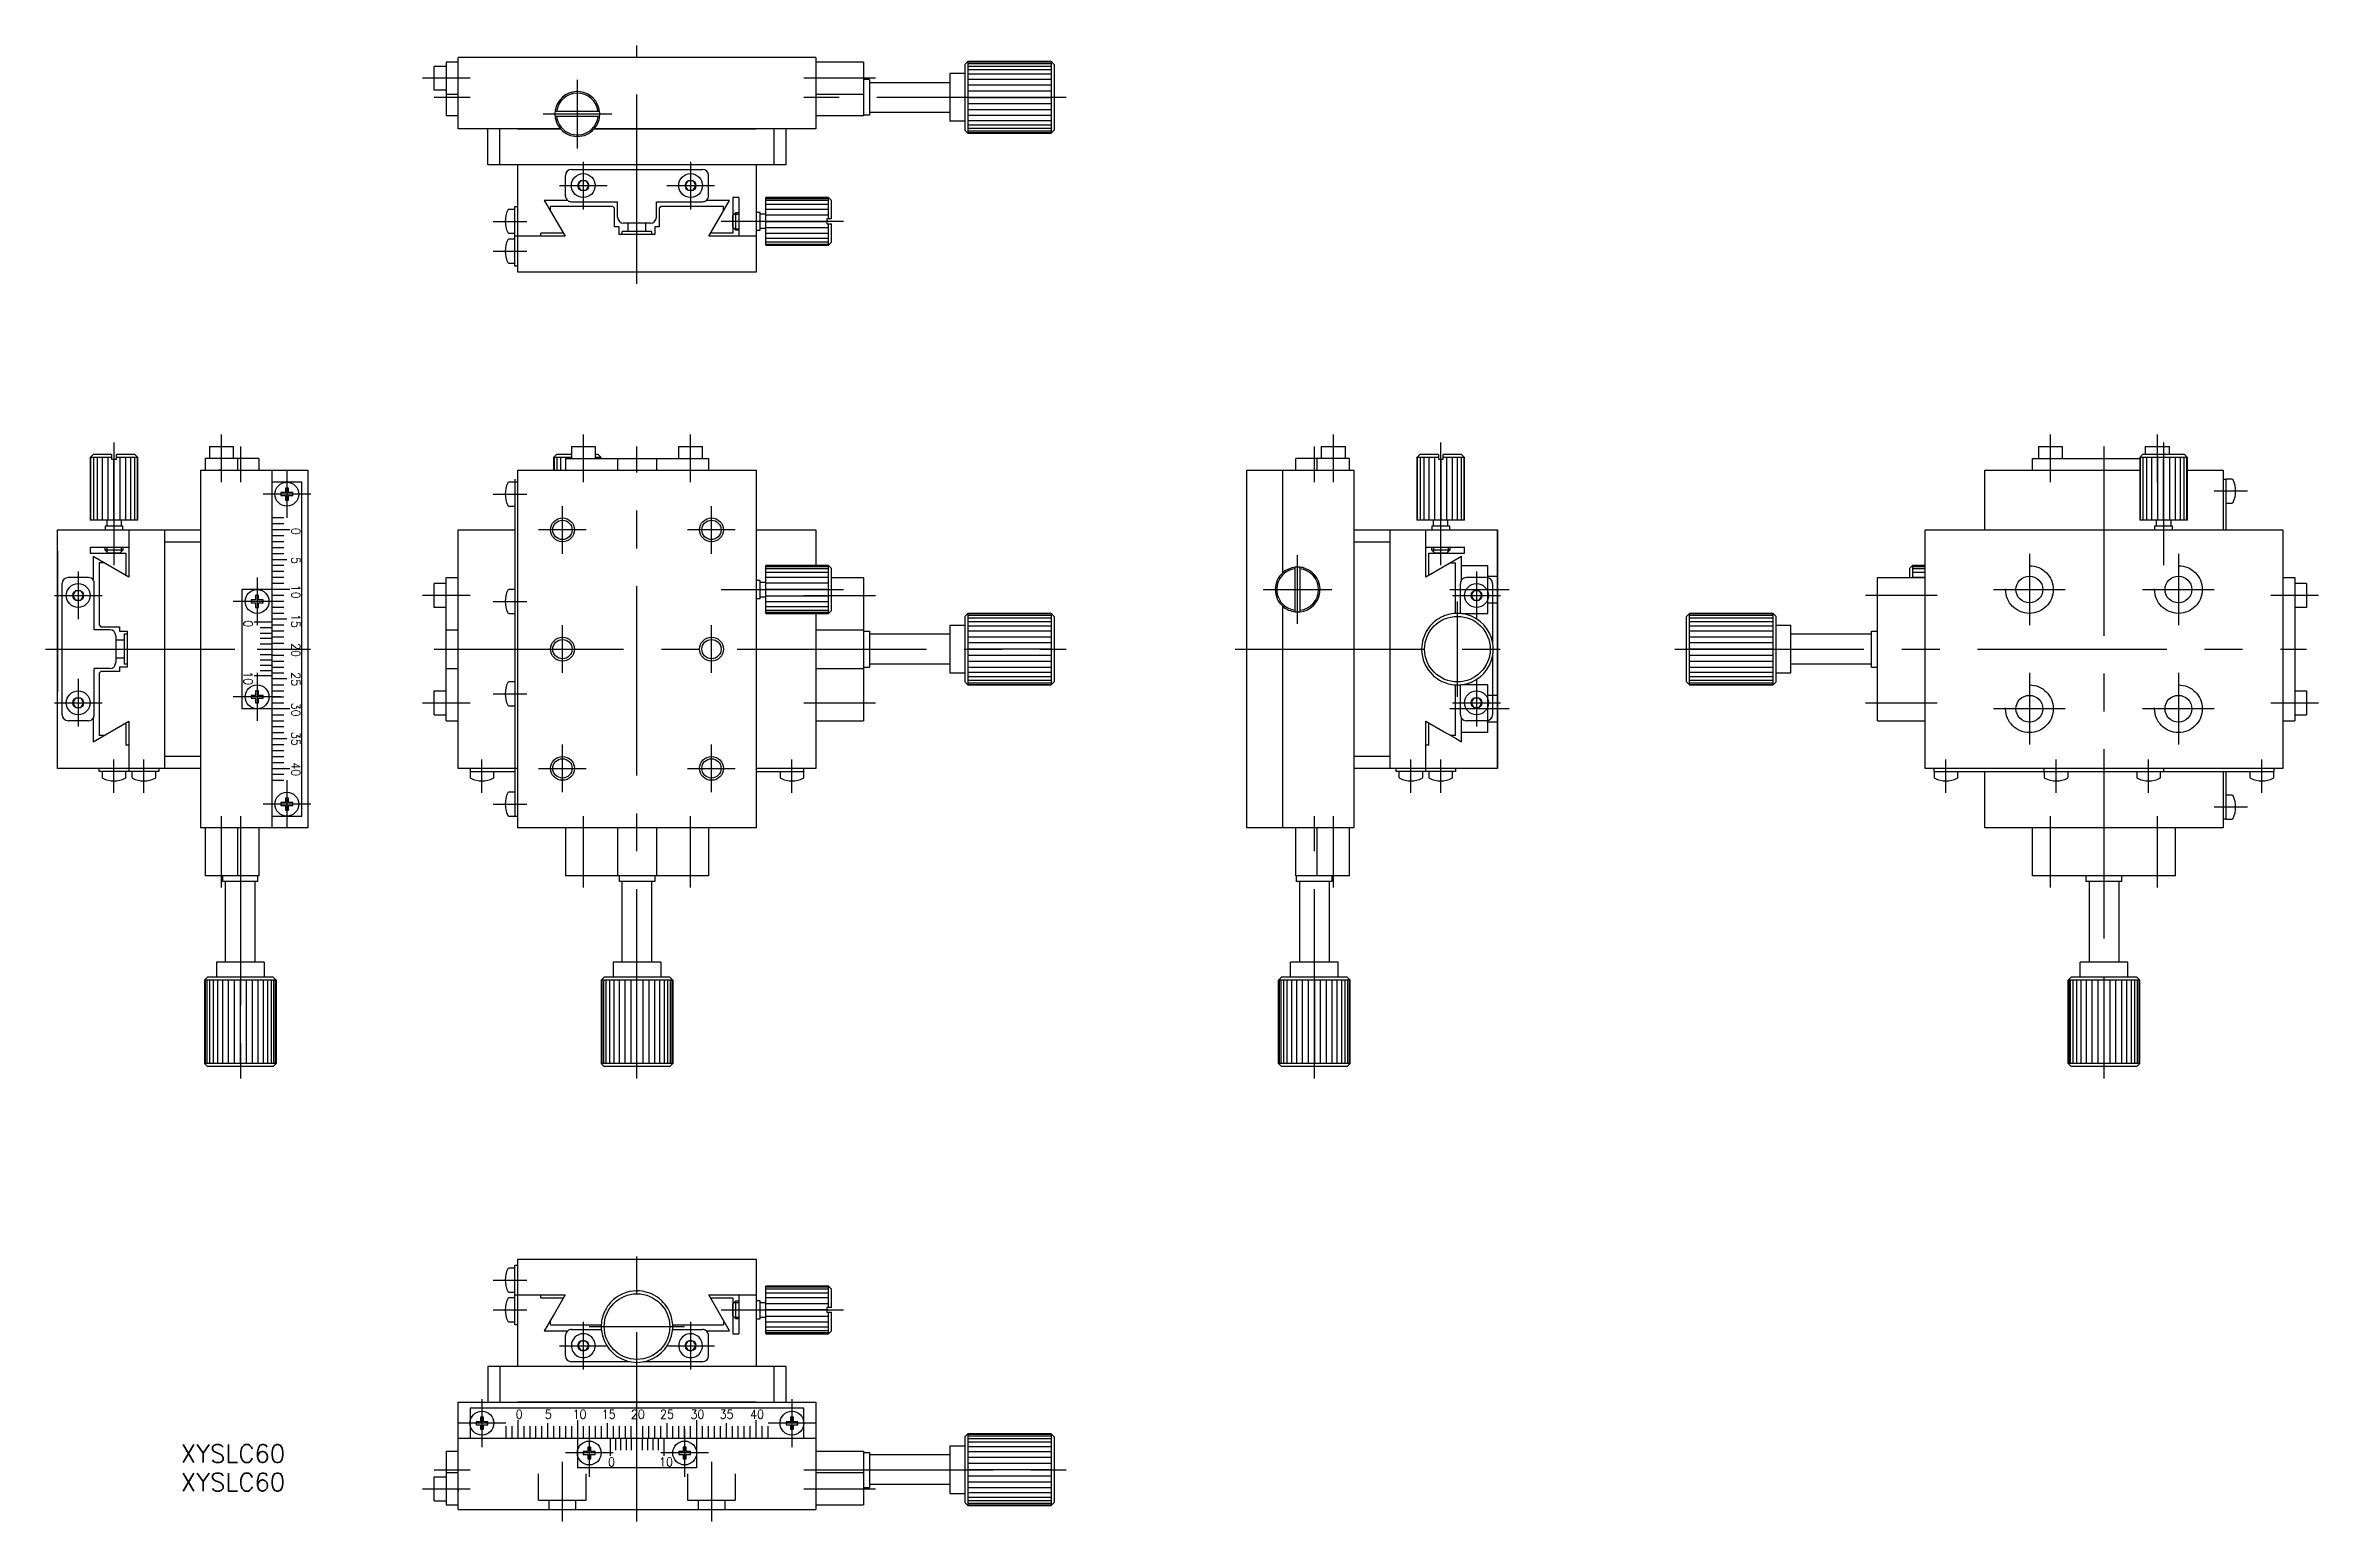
# Model space of a CAD drawing. Extents: x -99 to 282, y -146 to 101.
import ezdxf

# ---------------------------------------------------------------- set-up
doc = ezdxf.new("R2010")
doc.units = 0
doc.linetypes.add('CENTER', pattern=[50.8, 31.75, -6.35, 6.35, -6.35])
doc.linetypes.add('DASHED', pattern=[19.05, 12.7, -6.35])
doc.layers.get('0').update_dxf_attribs({"linetype": 'CONTINUOUS'})
doc.layers.add('CENTER', color=1, linetype='CENTER')
doc.styles.add('CONVERTER_1', font='txt.shx', dxfattribs={"width": 0.9})
doc.styles.get("Standard").update_dxf_attribs({"font": 'txt.shx', "height": 3, "bigfont": 'bigfont.shx'})

# ---------------------------------------------------------------- blocks, each defined once
blk = doc.blocks.new('*U2')
at = {"color": 7, "linetype": 'CONTINUOUS', "style": 'CONVERTER_1', "width": 0.9}
blk.add_text('0', height=1.5, dxfattribs=at).set_placement((-20.34, -129.08))
blk = doc.blocks.new('*U3')
at = {"color": 7, "linetype": 'CONTINUOUS', "style": 'CONVERTER_1', "width": 0.9}
blk.add_text('15', height=1.5, dxfattribs=at).set_placement((-5.9, -129.08))
blk = doc.blocks.new('*U4')
at = {"color": 7, "linetype": 'CONTINUOUS', "style": 'CONVERTER_1', "width": 0.9}
blk.add_text('35', height=1.5, dxfattribs=at).set_placement((13.88, -129.08))
blk = doc.blocks.new('*U5')
at = {"color": 7, "linetype": 'CONTINUOUS', "style": 'CONVERTER_1', "width": 0.9}
blk.add_text('5', height=1.5, dxfattribs=at).set_placement((-15.45, -129.08))
blk = doc.blocks.new('*U6')
at = {"color": 7, "linetype": 'CONTINUOUS', "style": 'CONVERTER_1', "width": 0.9}
blk.add_text('20', height=1.5, dxfattribs=at).set_placement((-1.01, -129.08))
blk = doc.blocks.new('*U7')
at = {"color": 7, "linetype": 'CONTINUOUS', "style": 'CONVERTER_1', "width": 0.9}
blk.add_text('25', height=1.5, dxfattribs=at).set_placement((3.88, -129.08))
blk = doc.blocks.new('*U8')
at = {"color": 7, "linetype": 'CONTINUOUS', "style": 'CONVERTER_1', "width": 0.9}
blk.add_text('10', height=1.5, dxfattribs=at).set_placement((-10.79, -129.08))
blk = doc.blocks.new('*U9')
at = {"color": 7, "linetype": 'CONTINUOUS', "style": 'CONVERTER_1', "width": 0.9}
blk.add_text('30', height=1.5, dxfattribs=at).set_placement((8.99, -129.08))
blk = doc.blocks.new('*U10')
at = {"color": 7, "linetype": 'CONTINUOUS', "style": 'CONVERTER_1', "width": 0.9}
blk.add_text('0', height=1.5, dxfattribs=at).set_placement((-4.84, -137.08))
blk = doc.blocks.new('*U11')
at = {"color": 7, "linetype": 'CONTINUOUS', "style": 'CONVERTER_1', "width": 0.9}
blk.add_text('10', height=1.5, dxfattribs=at).set_placement((3.71, -137.08))
blk = doc.blocks.new('*U12')
at = {"color": 7, "linetype": 'CONTINUOUS', "style": 'CONVERTER_1', "width": 0.9}
blk.add_text('40', height=1.5, dxfattribs=at).set_placement((18.99, -129.08))
blk = doc.blocks.new('*U13')
at = {"color": 7, "linetype": 'CONTINUOUS', "style": 'CONVERTER_1', "width": 0.9}
blk.add_text('10', height=1.5, rotation=270, dxfattribs=at).set_placement((-65.98, -3.71))
blk = doc.blocks.new('*U14')
at = {"color": 7, "linetype": 'CONTINUOUS', "style": 'CONVERTER_1', "width": 0.9}
blk.add_text('40', height=1.5, rotation=270, dxfattribs=at).set_placement((-57.98, -18.99))
blk = doc.blocks.new('*U15')
at = {"color": 7, "linetype": 'CONTINUOUS', "style": 'CONVERTER_1', "width": 0.9}
blk.add_text('30', height=1.5, rotation=270, dxfattribs=at).set_placement((-57.98, -8.99))
blk = doc.blocks.new('*U16')
at = {"color": 7, "linetype": 'CONTINUOUS', "style": 'CONVERTER_1', "width": 0.9}
blk.add_text('25', height=1.5, rotation=270, dxfattribs=at).set_placement((-57.98, -3.88))
blk = doc.blocks.new('*U17')
at = {"color": 7, "linetype": 'CONTINUOUS', "style": 'CONVERTER_1', "width": 0.9}
blk.add_text('35', height=1.5, rotation=270, dxfattribs=at).set_placement((-57.98, -13.88))
blk = doc.blocks.new('*U18')
at = {"color": 7, "linetype": 'CONTINUOUS', "style": 'CONVERTER_1', "width": 0.9}
blk.add_text('0', height=1.5, rotation=270, dxfattribs=at).set_placement((-65.98, 4.84))
blk = doc.blocks.new('*U19')
at = {"color": 7, "linetype": 'CONTINUOUS', "style": 'CONVERTER_1', "width": 0.9}
blk.add_text('10', height=1.5, rotation=270, dxfattribs=at).set_placement((-57.98, 10.79))
blk = doc.blocks.new('*U20')
at = {"color": 7, "linetype": 'CONTINUOUS', "style": 'CONVERTER_1', "width": 0.9}
blk.add_text('20', height=1.5, rotation=270, dxfattribs=at).set_placement((-57.98, 1.01))
blk = doc.blocks.new('*U21')
at = {"color": 7, "linetype": 'CONTINUOUS', "style": 'CONVERTER_1', "width": 0.9}
blk.add_text('15', height=1.5, rotation=270, dxfattribs=at).set_placement((-57.98, 5.9))
blk = doc.blocks.new('*U22')
at = {"color": 7, "linetype": 'CONTINUOUS', "style": 'CONVERTER_1', "width": 0.9}
blk.add_text('5', height=1.5, rotation=270, dxfattribs=at).set_placement((-57.98, 15.45))
blk = doc.blocks.new('*U23')
at = {"color": 7, "linetype": 'CONTINUOUS', "style": 'CONVERTER_1', "width": 0.9}
blk.add_text('0', height=1.5, rotation=270, dxfattribs=at).set_placement((-57.98, 20.34))
blk = doc.blocks.new('*U24')
at = {"color": 7, "linetype": 'CONTINUOUS'}
blk.add_text('XYSLC60', height=3, dxfattribs=at).set_placement((-76.5, -136.43))
blk = doc.blocks.new('*U25')
at = {"color": 7, "linetype": 'CONTINUOUS'}
blk.add_text('XYSLC60', height=3, dxfattribs=at).set_placement((-76.5, -141.21))

msp = doc.modelspace()

# ---------------------------------------------------------------- linework, layer by layer
at = {"color": 7, "linetype": 'CONTINUOUS'}
for p, q in [((30, 99.25), (-30, 99.25)), ((-30, 98.45), (-30, 99.25)), ((30, 99.25), (30, 87.25)), ((30, 99.25), (30, 98.45)), ((-34, 95.75), (-34, 97.75)), ((-32, 97.75), (-34, 97.75)), ((-34, 93.75), (-34, 95.75)), ((-30, 98.45), (-32, 98.45)), ((-32, 98.45), (-32, 95.75)), ((-32, 95.75), (-32, 89.45)), ((-30, 95.55), (-30, 98.45)), ((-30, 87.25), (-30, 95.75)), ((38, 98.45), (30, 98.45)), ((38, 98.45), (38, 93.05)), ((39, 95.55), (38, 95.55)), ((39, 95.55), (39, 89.55)), ((52.5, 96.55), (52.5, 88.55)), ((52.5, 96.55), (52.5, 95.05)), ((55, 96.55), (52.5, 96.55)), ((55, 98.05), (55.5, 98.55)), ((55, 98.05), (55, 87.05)), ((55, 96.55), (55, 88.55)), ((69.5, 98.55), (55.5, 98.55)), ((55.5, 98.55), (55.5, 98.46)), ((69.5, 98.46), (55.5, 98.46)), ((55.5, 98.46), (55.5, 98.19)), ((69.5, 98.19), (55.5, 98.19)), ((55.5, 98.19), (55.5, 97.75)), ((69.5, 97.75), (55.5, 97.75)), ((55.5, 97.75), (55.5, 97.15)), ((69.5, 97.15), (55.5, 97.15)), ((55.5, 97.15), (55.5, 96.41)), ((69.5, 96.41), (55.5, 96.41)), ((55.5, 96.41), (55.5, 95.55)), ((69.5, 95.55), (55.5, 95.55)), ((55.5, 95.55), (55.5, 94.57)), ((69.5, 98.55), (70, 98.05)), ((69.5, 98.55), (69.5, 98.46)), ((69.5, 98.46), (69.5, 98.19)), ((69.5, 98.19), (69.5, 97.75)), ((69.5, 97.75), (69.5, 97.15)), ((69.5, 97.15), (69.5, 96.41)), ((69.5, 96.41), (69.5, 95.55)), ((69.5, 95.55), (69.5, 94.57)), ((70, 98.05), (70, 94.75)), ((-32, 93.75), (-34, 93.75)), ((-30, 93.05), (-32, 93.05)), ((38, 93.05), (30, 93.05)), ((38, 93.05), (38, 89.45)), ((39, 95.05), (52.5, 95.05)), ((52.5, 95.05), (52.5, 90.05)), ((69.5, 94.57), (55.5, 94.57)), ((55.5, 94.57), (55.5, 93.59)), ((69.5, 93.59), (55.5, 93.59)), ((55.5, 93.59), (55.5, 92.55)), ((55.5, 92.55), (55.5, 86.55)), ((55.5, 92.55), (69.5, 92.55)), ((69.5, 94.57), (69.5, 93.59)), ((69.5, 93.59), (69.5, 92.55)), ((69.5, 92.55), (69.5, 86.55)), ((70, 94.75), (70, 94.55)), ((70, 94.55), (70, 90.55)), ((-30, 89.45), (-32, 89.45)), ((-30, 89.45), (-32, 89.45)), ((-6.26, 90.15), (-13.74, 90.15)), ((-6.26, 89.35), (-13.74, 89.35)), ((38, 89.45), (30, 89.45)), ((32, 89.45), (30, 89.45)), ((39, 89.55), (38, 89.55)), ((39, 90.05), (52.5, 90.05)), ((52.5, 90.05), (52.5, 88.55)), ((55, 88.55), (52.5, 88.55)), ((55, 88.55), (52.5, 88.55)), ((55.5, 91.51), (69.5, 91.51)), ((55.5, 90.53), (69.5, 90.53)), ((55.5, 89.55), (69.5, 89.55)), ((55.5, 88.69), (69.5, 88.69)), ((55.5, 87.95), (69.5, 87.95)), ((70, 90.55), (70, 87.05)), ((-12.81, 87.25), (-30, 87.25)), ((-25, 81.25), (-25, 87.25)), ((-23, 81.25), (-23, 87.25)), ((-20, 87.25), (-12.81, 87.25)), ((-7.19, 87.25), (20, 87.25)), ((8.5, 87.25), (-7.19, 87.25)), ((16.5, 87.25), (8.5, 87.25)), ((30, 87.25), (16.5, 87.25)), ((23, 81.25), (23, 87.25)), ((25, 81.25), (25, 87.25)), ((55.5, 86.55), (55, 87.05)), ((55.5, 87.36), (69.5, 87.36)), ((55.5, 86.91), (69.5, 86.91)), ((55.5, 86.64), (69.5, 86.64)), ((69.5, 86.55), (55.5, 86.55)), ((55.5, 86.55), (69.5, 86.55)), ((69.5, 86.55), (70, 87.05)), ((25, 81.25), (-25, 81.25)), ((-20, 63.25), (-20, 81.25)), ((-11, 80.45), (11, 80.45)), ((20, 81.25), (20, 63.25)), ((-12, 76.05), (-12, 79.45)), ((-9.45, 78.53), (-9.9, 77.75)), ((-9.9, 77.75), (-9.45, 76.97)), ((-8.55, 78.53), (-9.45, 78.53)), ((-9.45, 76.97), (-8.55, 76.97)), ((-8.55, 78.53), (-8.1, 77.75)), ((-8.55, 76.97), (-8.1, 77.75)), ((8.55, 78.53), (8.1, 77.75)), ((8.1, 77.75), (8.55, 76.97)), ((9.45, 78.53), (8.55, 78.53)), ((8.55, 76.97), (9.45, 76.97)), ((9.45, 78.53), (9.9, 77.75)), ((9.45, 76.97), (9.9, 77.75)), ((12, 76.05), (12, 79.45)), ((-20.5, 73.75), (-21.49, 73.75)), ((-20.5, 69.75), (-20.5, 74.25)), ((-20.5, 74.25), (-20, 74.25)), ((-15.54, 75.25), (-14.96, 74.25)), ((-11.6, 75.25), (-15.54, 75.25)), ((-14.96, 74.25), (-14.5, 73.45)), ((-4.05, 74.25), (-14.5, 74.25)), ((-14.5, 73.45), (-14.5, 74.25)), ((-14.5, 73.45), (-12.07, 69.25)), ((-11, 75.05), (-3.25, 75.05)), ((-4.05, 74.25), (-3.75, 73.95)), ((-3.75, 70.85), (-3.75, 73.95)), ((-3.25, 72.45), (-3.25, 75.05)), ((3.25, 75.05), (11, 75.05)), ((3.25, 72.45), (3.25, 75.05)), ((4.05, 74.25), (3.75, 73.95)), ((3.75, 73.95), (3.75, 70.85)), ((14.5, 74.25), (4.05, 74.25)), ((15.54, 75.25), (11.6, 75.25)), ((12.07, 69.25), (15.54, 75.25)), ((14.5, 73.46), (14.5, 74.25)), ((16.1, 75.75), (16.1, 69.75)), ((17.1, 75.75), (16.1, 75.75)), ((16.1, 73.75), (16.1, 71.75)), ((16.1, 72.75), (16.33, 72.98)), ((16.1, 70.75), (16.1, 72.75)), ((16.33, 72.98), (16.6, 73.25)), ((16.6, 70.25), (16.6, 73.25)), ((16.6, 73.25), (17.1, 73.25)), ((17.1, 75.75), (17.1, 69.75)), ((17.1, 74.25), (17.1, 71.25)), ((17.1, 73.25), (17.1, 72.98)), ((20.64, 73.25), (20, 73.25)), ((20.64, 70.25), (20.64, 73.25)), ((21.64, 72.98), (20.64, 72.98)), ((32.14, 75.75), (21.64, 75.75)), ((21.64, 72.98), (21.64, 75.75)), ((21.64, 75.61), (32.14, 75.61)), ((32.14, 75.22), (21.64, 75.22)), ((32.14, 74.58), (21.64, 74.58)), ((32.14, 73.75), (21.64, 73.75)), ((21.64, 71.75), (21.64, 72.98)), ((32.14, 72.79), (21.64, 72.79)), ((32.14, 72.15), (32.14, 75.75)), ((32.14, 75.75), (32.64, 75.25)), ((32.64, 72.15), (32.64, 75.25)), ((-21.49, 69.75), (-20.5, 69.75)), ((-20.5, 68.75), (-21.49, 68.75)), ((-20.5, 69.25), (-20.5, 69.75)), ((-12.07, 69.25), (-20.5, 69.25)), ((-20.5, 64.25), (-20.5, 69.25)), ((-12.5, 69.75), (-16.1, 69.75)), ((-16.1, 69.25), (-16.1, 69.75)), ((-12.5, 69.99), (-12.5, 69.75)), ((-3, 70.85), (-3.75, 70.85)), ((-3, 69.55), (-3, 70.85)), ((-2.5, 69.55), (-3, 69.55)), ((-1.5, 70.05), (-2.5, 70.05)), ((-2.5, 69.55), (-2.5, 70.05)), ((2.5, 69.55), (-2.5, 69.55)), ((-1.5, 71.45), (-2.25, 71.45)), ((1.5, 71.45), (-1.5, 71.45)), ((-1.5, 70.05), (-1.5, 71.45)), ((1.5, 70.05), (-1.5, 70.05)), ((1.5, 70.05), (1.5, 71.45)), ((2.25, 71.45), (1.5, 71.45)), ((2.5, 70.05), (1.5, 70.05)), ((2.5, 69.55), (2.5, 70.05)), ((3, 69.55), (2.5, 69.55)), ((3.75, 70.85), (3, 70.85)), ((3, 70.85), (3, 69.55)), ((17, 69.25), (12.07, 69.25)), ((12.5, 69.75), (12.5, 69.99)), ((16.1, 69.75), (12.5, 69.75)), ((16, 69.25), (12.5, 69.25)), ((16.1, 71.75), (16.1, 70.25)), ((16.33, 70.53), (16.1, 70.75)), ((16.6, 70.25), (16.33, 70.53)), ((17.1, 70.25), (16.6, 70.25)), ((20, 69.25), (17, 69.25)), ((17.1, 71.75), (17.1, 70.53)), ((17.1, 70.53), (17.1, 70.25)), ((17.1, 70.25), (17.1, 69.75)), ((17.1, 69.75), (17.1, 69.25)), ((20, 70.25), (20.64, 70.25)), ((21.64, 70.53), (20.64, 70.53)), ((21.64, 71.75), (31.84, 71.75)), ((21.64, 70.53), (21.64, 71.75)), ((21.64, 70.72), (32.14, 70.72)), ((21.64, 67.89), (21.64, 70.53)), ((21.64, 69.75), (32.14, 69.75)), ((21.64, 68.92), (32.14, 68.92)), ((31.84, 72.15), (31.84, 71.75)), ((32.64, 72.15), (31.84, 72.15)), ((31.84, 71.75), (31.84, 71.35)), ((31.84, 71.35), (32.64, 71.35)), ((32.14, 67.75), (32.14, 71.35)), ((32.64, 68.25), (32.64, 71.35)), ((21.64, 68.29), (32.14, 68.29)), ((32.14, 67.89), (21.64, 67.89)), ((21.64, 67.75), (21.64, 67.89)), ((21.64, 67.75), (32.14, 67.75)), ((32.64, 68.25), (32.14, 67.75)), ((-21.49, 64.75), (-20.5, 64.75)), ((-20, 64.25), (-20.5, 64.25)), ((20, 63.25), (-20, 63.25)), ((-91.73, 32.14), (-91.23, 32.64)), ((-91.73, 32.14), (-91.73, 21.64)), ((-88.13, 32.14), (-91.73, 32.14)), ((-91.59, 21.64), (-91.59, 32.14)), ((-88.13, 32.64), (-91.23, 32.64)), ((-91.19, 32.14), (-91.19, 21.64)), ((-90.55, 32.14), (-90.55, 21.64)), ((-89.73, 32.14), (-89.73, 21.64)), ((-88.76, 32.14), (-88.76, 21.64)), ((-88.13, 32.64), (-88.13, 31.84)), ((-88.13, 31.84), (-87.73, 31.84)), ((-87.73, 21.64), (-87.73, 31.84)), ((-87.73, 31.84), (-87.33, 31.84)), ((-87.33, 31.84), (-87.33, 32.64)), ((-84.23, 32.64), (-87.33, 32.64)), ((-83.73, 32.14), (-87.33, 32.14)), ((-86.69, 21.64), (-86.69, 32.14)), ((-85.73, 21.64), (-85.73, 32.14)), ((-84.9, 21.64), (-84.9, 32.14)), ((-84.26, 21.64), (-84.26, 32.14)), ((-84.23, 32.64), (-83.73, 32.14)), ((-83.86, 32.14), (-83.86, 21.64)), ((-83.73, 21.64), (-83.73, 32.14)), ((-69.73, 32), (-72.43, 32)), ((-72.43, 32), (-72.43, 30)), ((-71.73, 34), (-71.73, 32)), ((-71.73, 34), (-69.73, 34)), ((-69.73, 34), (-67.73, 34)), ((-63.43, 32), (-69.73, 32)), ((-67.73, 34), (-67.73, 32)), ((-67.03, 32), (-67.03, 30)), ((-63.43, 32), (-63.43, 30)), ((-63.43, 32), (-63.43, 30)), ((-14, 32.14), (-13.5, 32.64)), ((-11, 32.14), (-14, 32.14)), ((-14, 32.14), (-14, 30)), ((-13.86, 30), (-13.86, 32.14)), ((-11, 32.64), (-13.5, 32.64)), ((-13.46, 32.14), (-13.46, 30)), ((-12.83, 32.14), (-12.83, 30)), ((-12, 32.14), (-12, 30)), ((-12, 32), (-7, 32)), ((-12, 32), (-12, 30)), ((-11, 34), (-7, 34)), ((-11, 34), (-11, 32)), ((-7, 34), (-7, 32)), ((-6.5, 32.64), (-7, 32.64)), ((-6, 32.14), (-7, 32.14)), ((-7, 32), (-5, 32)), ((-6.54, 32), (-6.54, 32.14)), ((-6.5, 32.64), (-6, 32.14)), ((-6.14, 32.14), (-6.14, 32)), ((-6, 32), (-6, 32.14)), ((-5, 32), (-3.5, 32)), ((-3.5, 32), (-3.25, 32)), ((-3.25, 32), (3.25, 32)), ((-3.25, 32), (-3.25, 30)), ((3.25, 32), (3.5, 32)), ((3.25, 32), (3.25, 30)), ((3.5, 32), (5, 32)), ((5, 32), (12, 32)), ((7, 34), (11, 34)), ((7, 32), (7, 34)), ((11, 32), (11, 34)), ((11, 32), (12, 32)), ((12, 32), (12, 30)), ((116.83, 32), (110.53, 32)), ((110.53, 30), (110.53, 32)), ((110.53, 30), (110.53, 32)), ((114.13, 30), (114.13, 32)), ((114.83, 32), (114.83, 34)), ((114.83, 34), (116.83, 34)), ((116.83, 34), (118.83, 34)), ((119.53, 32), (116.83, 32)), ((118.83, 32), (118.83, 34)), ((119.53, 30), (119.53, 32)), ((130.83, 32.14), (131.33, 32.64)), ((130.83, 32.14), (130.83, 21.64)), ((134.43, 32.14), (130.83, 32.14)), ((130.96, 21.64), (130.96, 32.14)), ((134.43, 32.64), (131.33, 32.64)), ((131.36, 32.14), (131.36, 21.64)), ((132, 32.14), (132, 21.64)), ((132.83, 32.14), (132.83, 21.64)), ((133.79, 32.14), (133.79, 21.64)), ((134.43, 32.64), (134.43, 31.84)), ((134.43, 31.84), (134.83, 31.84)), ((134.83, 31.84), (134.83, 21.64)), ((134.83, 31.84), (135.23, 31.84)), ((135.23, 31.84), (135.23, 32.64)), ((138.33, 32.64), (135.23, 32.64)), ((138.83, 32.14), (135.23, 32.14)), ((135.86, 21.64), (135.86, 32.14)), ((136.83, 21.64), (136.83, 32.14)), ((137.65, 21.64), (137.65, 32.14)), ((138.29, 21.64), (138.29, 32.14)), ((138.33, 32.64), (138.83, 32.14)), ((138.69, 32.14), (138.69, 21.64)), ((138.83, 21.64), (138.83, 32.14)), ((234.08, 32), (252.08, 32)), ((234.08, 30), (234.08, 32)), ((235.08, 34), (239.08, 34)), ((235.08, 34), (235.08, 32)), ((239.08, 34), (239.08, 32)), ((252.08, 32.14), (252.58, 32.64)), ((252.08, 32.14), (252.08, 21.64)), ((260.08, 32.14), (252.08, 32.14)), ((252.22, 21.64), (252.22, 32.14)), ((259.58, 32.64), (252.58, 32.64)), ((252.62, 32.14), (252.62, 21.64)), ((253.08, 34), (257.08, 34)), ((253.08, 32.64), (253.08, 34)), ((253.25, 32.14), (253.25, 21.64)), ((254.08, 32.14), (254.08, 21.64)), ((255.05, 32.14), (255.05, 21.64)), ((256.08, 21.64), (256.08, 31.84)), ((257.08, 32.64), (257.08, 34)), ((257.12, 21.64), (257.12, 32.14)), ((258.08, 21.64), (258.08, 32.14)), ((258.91, 21.64), (258.91, 32.14)), ((259.55, 21.64), (259.55, 32.14)), ((259.58, 32.64), (260.08, 32.14)), ((259.95, 32.14), (259.95, 21.64)), ((260.08, 21.64), (260.08, 32.14)), ((-73.23, 30), (-73.23, -30)), ((-73.23, 30), (-55.23, 30)), ((-73.23, 30), (-72.43, 30)), ((-72.43, 30), (-69.53, 30)), ((-70.53, 30), (-69.83, 30)), ((-69.83, 30), (-70.13, 30)), ((-69.73, 30), (-63.43, 30)), ((-69.73, 30), (-69.73, 30)), ((-61.23, 30), (-61.23, 17.5)), ((-56.23, 28), (-61.23, 28)), ((-58.98, 27), (-58.98, 26.25)), ((-58.48, 27), (-58.98, 27)), ((-58.48, 26.25), (-58.48, 27)), ((-56.23, -28), (-56.23, 28)), ((-55.23, 30), (-55.23, -30)), ((-20.5, 28), (-21.49, 28)), ((-20.5, 28.5), (-20.5, -28)), ((-20, 28), (-20.5, 28)), ((-20, 28), (-20, 30)), ((-20, 30), (-5, 30)), ((-20, -30), (-20, 28)), ((-5, 30), (-3.5, 30)), ((-3.5, 30), (-3.25, 30)), ((-3.25, 30), (3.25, 30)), ((3.25, 30), (3.5, 30)), ((3.5, 30), (5, 30)), ((5, 30), (20, 30)), ((10, 30), (12, 30)), ((12, 30), (14, 30)), ((20, 30), (20, -30)), ((102.33, -30), (102.33, 30)), ((102.33, 30), (106.33, 30)), ((106.33, 30), (117.23, 30)), ((108.33, 12.81), (108.33, 30)), ((110.53, 30), (116.83, 30)), ((116.63, 30), (119.53, 30)), ((119.53, 30), (120.33, 30)), ((120.33, -30), (120.33, 30)), ((226.08, 20), (226.08, 30)), ((226.08, 30), (234.08, 30)), ((234.08, 30), (252.08, 30)), ((260.08, 30), (266.08, 30)), ((266.08, 30), (266.08, 20)), ((266.08, 28.5), (266.58, 28.5)), ((267.57, 28.5), (266.58, 28.5)), ((266.58, 20), (266.58, 28.5)), ((-59.73, 26.25), (-59.73, 25.75)), ((-58.98, 26.25), (-59.73, 26.25)), ((-59.73, 25.75), (-58.98, 25.75)), ((-58.98, 25.75), (-58.98, 25)), ((-58.98, 25), (-58.48, 25)), ((-57.73, 26.25), (-58.48, 26.25)), ((-58.48, 25.75), (-57.73, 25.75)), ((-58.48, 25), (-58.48, 25.75)), ((-57.73, 25.75), (-57.73, 26.25)), ((-21.49, 24), (-20.5, 24)), ((266.58, 24.5), (267.57, 24.5)), ((-97.23, -20), (-97.23, 20)), ((-97.23, 20), (-85.23, 20)), ((-88.95, 21.64), (-91.73, 21.64)), ((-86.23, 20.64), (-89.23, 20.64)), ((-89.23, 20.64), (-89.23, 20)), ((-87.73, 21.64), (-88.95, 21.64)), ((-88.95, 21.64), (-88.95, 20.64)), ((-86.5, 21.64), (-87.73, 21.64)), ((-86.5, 21.64), (-86.5, 20.64)), ((-83.86, 21.64), (-86.5, 21.64)), ((-86.23, 20), (-86.23, 20.64)), ((-85.23, 20), (-73.23, 20)), ((-85.23, 20), (-85.23, 17)), ((-83.73, 21.64), (-83.86, 21.64)), ((-79.23, 20), (-79.23, -20)), ((-73.23, 20), (-73.23, -20)), ((-59.23, 22), (-61.23, 22)), ((-59.23, 21), (-61.23, 21)), ((-58.23, 20), (-61.23, 20)), ((-30, 5), (-30, 20)), ((-30, 20), (-20.5, 20)), ((20, 20), (30, 20)), ((30, 20), (30, 14.57)), ((120.33, -20), (120.33, 20)), ((120.33, 20), (132.33, 20)), ((126.33, -20), (126.33, 20)), ((130.96, 21.64), (130.83, 21.64)), ((133.6, 21.64), (130.96, 21.64)), ((132.33, 20), (144.33, 20)), ((132.33, 17.1), (132.33, 20)), ((132.83, 20), (133.33, 20)), ((136.33, 20.64), (133.33, 20.64)), ((133.33, 20.64), (133.33, 20)), ((134.83, 21.64), (133.6, 21.64)), ((133.6, 20.64), (133.6, 21.64)), ((136.05, 21.64), (134.83, 21.64)), ((136.05, 20.64), (136.05, 21.64)), ((138.83, 21.64), (136.05, 21.64)), ((136.33, 20), (136.33, 20.64)), ((144.33, 20), (144.33, -9)), ((144.33, -20), (144.33, 20)), ((216.08, 20), (226.08, 20)), ((216.08, 14), (216.08, 20)), ((226.08, 20), (266.08, 20)), ((254.86, 21.64), (252.08, 21.64)), ((254.58, 20.64), (254.58, 20)), ((257.58, 20.64), (254.58, 20.64)), ((256.08, 21.64), (254.86, 21.64)), ((254.86, 21.64), (254.86, 20.64)), ((257.31, 21.64), (256.08, 21.64)), ((257.31, 21.64), (257.31, 20.64)), ((259.95, 21.64), (257.31, 21.64)), ((257.58, 20), (257.58, 20.64)), ((260.08, 21.64), (259.95, 21.64)), ((266.08, 20), (276.08, 20)), ((276.08, 20), (276.08, 12)), ((-97.23, 16.5), (-97.23, 8.5)), ((-91.73, 17.1), (-85.73, 17.1)), ((-91.73, 17.1), (-91.73, 16.1)), ((-91.73, 16.1), (-85.73, 16.1)), ((-85.23, 12.07), (-91.23, 15.54)), ((-91.23, 15.54), (-91.23, 11.6)), ((-90.23, 17.1), (-87.23, 17.1)), ((-89.73, 16.1), (-87.73, 16.1)), ((-89.23, 17.1), (-88.95, 17.1)), ((-89.23, 16.6), (-89.23, 17.1)), ((-86.23, 16.6), (-89.23, 16.6)), ((-88.73, 16.1), (-89.23, 16.6)), ((-86.73, 16.1), (-88.73, 16.1)), ((-87.73, 17.1), (-86.5, 17.1)), ((-87.73, 16.1), (-86.23, 16.1)), ((-86.23, 16.6), (-86.73, 16.1)), ((-86.5, 17.1), (-86.23, 17.1)), ((-86.23, 17.1), (-86.23, 16.6)), ((-86.23, 17.1), (-85.73, 17.1)), ((-85.73, 17.1), (-85.23, 17.1)), ((-85.73, 16.1), (-85.73, 12.5)), ((-85.23, 17), (-85.23, 12.07)), ((-85.23, 16), (-85.23, 12.5)), ((-79.23, 18), (-73.23, 18)), ((-59.23, 19), (-61.23, 19)), ((-59.23, 18), (-61.23, 18)), ((-61.23, 17.5), (-61.23, 7.5)), ((-59.23, 17), (-61.23, 17)), ((-59.23, 16), (-61.23, 16)), ((120.33, 18), (126.33, 18)), ((132.33, 12.07), (132.33, 17.1)), ((132.33, 17.1), (138.83, 17.1)), ((132.33, 12.5), (132.33, 16.1)), ((138.33, 15.54), (132.33, 12.07)), ((132.83, 17.1), (133.33, 17.1)), ((132.83, 12.5), (132.83, 16.1)), ((132.83, 16.1), (138.83, 16.1)), ((133.33, 16.6), (133.33, 17.1)), ((133.33, 17.1), (133.6, 17.1)), ((133.6, 16.33), (133.33, 16.6)), ((136.33, 16.6), (133.33, 16.6)), ((133.6, 17.1), (134.83, 17.1)), ((133.83, 16.1), (133.6, 16.33)), ((135.83, 16.1), (133.83, 16.1)), ((134.33, 17.1), (137.33, 17.1)), ((134.83, 16.1), (136.83, 16.1)), ((136.05, 16.33), (135.83, 16.1)), ((136.05, 17.1), (136.33, 17.1)), ((136.33, 16.6), (136.05, 16.33)), ((136.33, 17.1), (136.33, 16.6)), ((138.33, 11.6), (138.33, 15.54)), ((138.83, 16.1), (138.83, 17.1)), ((-92.03, 12), (-95.43, 12)), ((-90.23, 14.5), (-90.23, 4.05)), ((-89.43, 14.5), (-90.23, 14.5)), ((-85.73, 12.5), (-85.96, 12.5)), ((-58.73, 15), (-61.23, 15)), ((-59.23, 14), (-61.23, 14)), ((-59.23, 13), (-61.23, 13)), ((-59.23, 12), (-61.23, 12)), ((-32, 12), (-30, 12)), ((-32, 5), (-32, 12)), ((-32, 11), (-32, 12)), ((-30, 12), (-30, 14)), ((-30, 10), (-30, 12)), ((20.64, 11.5), (20, 11.5)), ((20.64, 8.5), (20.64, 11.5)), ((32.14, 14), (21.64, 14)), ((21.64, 13.86), (21.64, 14)), ((21.64, 11.22), (21.64, 13.86)), ((21.64, 13.86), (32.14, 13.86)), ((32.14, 13.46), (21.64, 13.46)), ((32.14, 12.83), (21.64, 12.83)), ((32.14, 12), (21.64, 12)), ((30, 14.57), (30, 14)), ((32.14, 6), (32.14, 14)), ((32.14, 14), (32.64, 13.5)), ((32.64, 6.5), (32.64, 13.5)), ((32.64, 12), (38, 12)), ((38, 12), (38, 4)), ((110.43, 6.26), (110.43, 13.74)), ((111.23, 6.26), (111.23, 13.74)), ((133.06, 12.5), (132.83, 12.5)), ((136.53, 14.5), (137.33, 14.5)), ((137.33, 6), (137.33, 14.5)), ((142.53, 12), (139.13, 12)), ((208.08, 12), (216.08, 12)), ((208.08, 2.5), (208.08, 12)), ((213.45, 13.5), (213.95, 14)), ((213.45, 13.5), (213.45, 12)), ((213.95, 14), (213.95, 12)), ((216.08, 14), (213.95, 14)), ((213.95, 13.86), (216.08, 13.86)), ((216.08, 13.46), (213.95, 13.46)), ((216.08, 12.83), (213.95, 12.83)), ((216.08, 12), (213.95, 12)), ((216.08, 14), (216.08, 14.57)), ((216.08, 12), (216.08, 14)), ((216.08, 10), (216.08, 12)), ((276.08, 12), (278.08, 12)), ((276.08, 12), (276.08, -20)), ((278.08, 12), (278.08, -12)), ((-97.23, 8.5), (-97.23, -7.19)), ((-96.43, -11), (-96.43, 11)), ((-94.18, 9.78), (-94.63, 9)), ((-94.63, 9), (-94.18, 8.22)), ((-93.28, 9.78), (-94.18, 9.78)), ((-94.18, 8.22), (-93.28, 8.22)), ((-93.28, 9.78), (-92.83, 9)), ((-93.28, 8.22), (-92.83, 9)), ((-91.03, 3.25), (-91.03, 11)), ((-66.23, -10), (-66.23, 10)), ((-58.23, 10), (-66.23, 10)), ((-63.98, 8.25), (-64.73, 8.25)), ((-64.73, 8.25), (-64.73, 7.75)), ((-64.73, 7.75), (-63.98, 7.75)), ((-63.48, 9), (-63.98, 9)), ((-63.98, 9), (-63.98, 8.25)), ((-63.98, 7.75), (-63.98, 7)), ((-63.48, 8.25), (-63.48, 9)), ((-62.73, 8.25), (-63.48, 8.25)), ((-63.48, 7), (-63.48, 7.75)), ((-63.48, 7.75), (-62.73, 7.75)), ((-62.73, 7.75), (-62.73, 8.25)), ((-59.23, 11), (-61.23, 11)), ((-59.23, 9), (-61.23, 9)), ((-59.23, 8), (-61.23, 8)), ((-34, 7), (-34, 11)), ((-32, 11), (-34, 11)), ((-20.5, 10), (-21.49, 10)), ((20, 8.5), (20.64, 8.5)), ((20.64, 11.22), (21.64, 11.22)), ((20.64, 8.77), (21.64, 8.77)), ((21.64, 10), (21.64, 11.22)), ((32.14, 11.04), (21.64, 11.04)), ((31.84, 10), (21.64, 10)), ((21.64, 8.77), (21.64, 10)), ((21.64, 8.96), (32.14, 8.96)), ((21.64, 6), (21.64, 8.77)), ((21.64, 8), (32.14, 8)), ((138.13, 5.96), (138.13, 11)), ((140.38, 9.78), (139.93, 9)), ((139.93, 9), (140.38, 8.22)), ((141.28, 9.78), (140.38, 9.78)), ((140.38, 8.22), (141.28, 8.22)), ((141.28, 9.78), (141.73, 9)), ((141.28, 8.22), (141.73, 9)), ((143.53, 11), (143.53, 1.09)), ((216.08, 4), (216.08, 10)), ((280.08, 11), (278.08, 11)), ((280.08, 11), (280.08, 7)), ((-90.23, 4.05), (-89.93, 3.75)), ((-61.23, 4.5), (-64.23, 4.5)), ((-63.98, 7), (-63.48, 7)), ((-61.23, 7.5), (-61.23, -6.5)), ((-59.23, 7), (-61.23, 7)), ((-59.23, 6), (-61.23, 6)), ((-58.73, 5), (-61.23, 5)), ((-59.23, 4), (-61.23, 4)), ((-32, 7), (-34, 7)), ((-32, 3.5), (-32, 5)), ((-30, 3.5), (-30, 5)), ((-21.49, 6), (-20.5, 6)), ((21.64, 7.17), (32.14, 7.17)), ((21.64, 6.54), (32.14, 6.54)), ((32.14, 6.14), (21.64, 6.14)), ((21.64, 6), (32.14, 6)), ((30, 6), (30, 4)), ((30, 4), (30, 3)), ((32.64, 6.5), (32.14, 6)), ((38, 4), (38, 2.5)), ((52.5, 4), (52.5, -4)), ((52.5, 4), (52.5, 2.5)), ((52.5, 4), (55, 4)), ((52.5, 4), (55, 4)), ((55, 5.5), (55.5, 6)), ((55, 5.5), (55, -5.5)), ((55, 4), (55, -4)), ((55.5, 6), (69.5, 6)), ((69.5, 6), (55.5, 6)), ((55.5, 6), (55.5, 0)), ((69.5, 5.91), (55.5, 5.91)), ((69.5, 5.64), (55.5, 5.64)), ((69.5, 5.2), (55.5, 5.2)), ((69.5, 4.6), (55.5, 4.6)), ((69.5, 3.86), (55.5, 3.86)), ((70, 5.5), (69.5, 6)), ((69.5, 6), (69.5, 0)), ((70, 5.5), (70, 2)), ((108.33, -8.5), (108.33, 7.19)), ((176.58, 6), (176.08, 5.5)), ((176.08, 2), (176.08, 5.5)), ((176.58, 6), (190.58, 6)), ((190.58, 6), (176.58, 6)), ((176.58, 0), (176.58, 6)), ((190.58, 5.91), (176.58, 5.91)), ((190.58, 5.64), (176.58, 5.64)), ((190.58, 5.2), (176.58, 5.2)), ((190.58, 4.6), (176.58, 4.6)), ((190.58, 3.86), (176.58, 3.86)), ((190.58, 6), (191.08, 5.5)), ((190.58, 0), (190.58, 6)), ((191.08, -5.5), (191.08, 5.5)), ((191.08, -4), (191.08, 4)), ((191.08, 4), (193.58, 4)), ((191.08, 4), (193.58, 4)), ((193.58, -4), (193.58, 4)), ((193.58, 2.5), (193.58, 4)), ((216.08, 4), (216.08, 6)), ((216.08, 3), (216.08, 4)), ((280.08, 7), (278.08, 7)), ((-88.43, 3.25), (-91.03, 3.25)), ((-89.93, 3.75), (-86.83, 3.75)), ((-87.43, 2.25), (-87.43, 1.5)), ((-87.43, 1.5), (-87.43, -1.5)), ((-86.03, 1.5), (-87.43, 1.5)), ((-86.83, 3.75), (-86.83, 3)), ((-86.83, 3), (-85.53, 3)), ((-86.03, 2.5), (-86.03, 1.5)), ((-85.53, 2.5), (-86.03, 2.5)), ((-86.03, 1.5), (-86.03, -1.5)), ((-85.53, 3), (-85.53, 2.5)), ((-85.53, 2.5), (-85.53, -2.5)), ((-63.73, 0), (-61.23, 0)), ((-61.23, 3.6), (-63.23, 3.6)), ((-63.23, 2.7), (-61.23, 2.7)), ((-61.23, 1.8), (-63.23, 1.8)), ((-63.23, 0.9), (-61.23, 0.9)), ((-59.23, 3), (-61.23, 3)), ((-59.23, 2), (-61.23, 2)), ((-61.23, 1), (-59.23, 1)), ((-61.23, 0), (-58.23, 0)), ((-32, 3.25), (-32, 3.5)), ((-32, -3.25), (-32, 3.25)), ((-32, 3.25), (-30, 3.25)), ((-30, 3.25), (-30, 3.5)), ((-30, -3.25), (-30, 3.25)), ((30, 3.25), (38, 3.25)), ((30, 3), (30, 2.5)), ((30, 2.5), (30, -2.5)), ((38, 3), (39, 3)), ((38, 2.5), (38, -2.5)), ((39, 3), (39, 2.5)), ((52.5, 2.5), (39, 2.5)), ((39, 2.5), (39, -2.5)), ((52.5, 2.5), (52.5, -2.5)), ((69.5, 3), (55.5, 3)), ((69.5, 2.02), (55.5, 2.02)), ((69.5, 1.04), (55.5, 1.04)), ((69.5, 0), (55.5, 0)), ((55.5, 0), (55.5, -1.04)), ((69.5, 0), (69.5, -1.04)), ((70, 2), (70, -2)), ((176.08, -2), (176.08, 2)), ((190.58, 3), (176.58, 3)), ((190.58, 2.02), (176.58, 2.02)), ((190.58, 1.04), (176.58, 1.04)), ((190.58, 0), (176.58, 0)), ((176.58, -1.04), (176.58, 0)), ((190.58, -1.04), (190.58, 0)), ((207.08, 2.5), (193.58, 2.5)), ((207.08, 3), (208.08, 3)), ((207.08, 2.5), (207.08, 3)), ((207.08, -2.5), (207.08, 2.5)), ((208.08, -2.5), (208.08, 2.5)), ((216.08, 2.5), (216.08, 3)), ((216.08, -2.5), (216.08, 2.5)), ((-88.43, -3.25), (-91.03, -3.25)), ((-91.03, -11), (-91.03, -3.25)), ((-90.23, -4.05), (-89.93, -3.75)), ((-86.83, -3.75), (-89.93, -3.75)), ((-87.43, -1.5), (-87.43, -2.25)), ((-86.03, -1.5), (-87.43, -1.5)), ((-85.53, -3), (-86.83, -3)), ((-86.83, -3), (-86.83, -3.75)), ((-86.03, -1.5), (-86.03, -2.5)), ((-85.53, -2.5), (-86.03, -2.5)), ((-85.53, -2.5), (-85.53, -3)), ((-63.23, -0.9), (-61.23, -0.9)), ((-63.23, -1.8), (-61.23, -1.8)), ((-63.23, -2.7), (-61.23, -2.7)), ((-63.23, -3.6), (-61.23, -3.6)), ((-61.23, -1), (-59.23, -1)), ((-61.23, -2), (-59.23, -2)), ((-61.23, -3), (-59.23, -3)), ((-32, -3.25), (-30, -3.25)), ((-32, -3.5), (-32, -3.25)), ((-32, -5), (-32, -3.5)), ((-30, -3.5), (-30, -3.25)), ((-30, -5), (-30, -3.5)), ((30, -2.5), (30, -3)), ((30, -3), (30, -4)), ((30, -3.25), (38, -3.25)), ((38, -2.5), (38, -3)), ((38, -3), (39, -3)), ((38, -3), (38, -4)), ((52.5, -2.5), (39, -2.5)), ((39, -2.5), (39, -3)), ((52.5, -2.5), (52.5, -4)), ((55.5, -1.04), (69.5, -1.04)), ((55.5, -1.04), (55.5, -2.02)), ((55.5, -2.02), (55.5, -3)), ((55.5, -2.02), (69.5, -2.02)), ((55.5, -3), (69.5, -3)), ((55.5, -3), (55.5, -3.86)), ((69.5, -1.04), (69.5, -2.02)), ((69.5, -2.02), (69.5, -3)), ((69.5, -3), (69.5, -3.86)), ((70, -2), (70, -2.2)), ((70, -2.2), (70, -5.5)), ((143.53, -1.09), (143.53, -11)), ((176.08, -2.2), (176.08, -2)), ((176.08, -5.5), (176.08, -2.2)), ((176.58, -1.04), (190.58, -1.04)), ((176.58, -2.02), (176.58, -1.04)), ((176.58, -2.02), (190.58, -2.02)), ((176.58, -3), (176.58, -2.02)), ((176.58, -3), (190.58, -3)), ((176.58, -3.86), (176.58, -3)), ((190.58, -2.02), (190.58, -1.04)), ((190.58, -3), (190.58, -2.02)), ((190.58, -3.86), (190.58, -3)), ((207.08, -2.5), (193.58, -2.5)), ((207.08, -3), (207.08, -2.5)), ((207.08, -3), (208.08, -3)), ((208.08, -3), (208.08, -2.5)), ((208.08, -12), (208.08, -3)), ((216.08, -3), (216.08, -2.5)), ((216.08, -4), (216.08, -3)), ((-90.23, -4.05), (-90.23, -14.5)), ((-61.23, -4.5), (-64.23, -4.5)), ((-63.98, -7), (-63.98, -7.75)), ((-63.48, -7), (-63.98, -7)), ((-63.48, -7.75), (-63.48, -7)), ((-61.23, -4), (-59.23, -4)), ((-58.73, -5), (-61.23, -5)), ((-61.23, -6), (-59.23, -6)), ((-61.23, -6.5), (-61.23, -18.5)), ((-61.23, -7), (-59.23, -7)), ((-34, -11), (-34, -7)), ((-34, -7), (-32, -7)), ((-32, -12), (-32, -5)), ((-30, -20), (-30, -5)), ((-20.5, -5.5), (-21.49, -5.5)), ((30, -4), (30, -5)), ((30, -5), (30, -10)), ((38, -4), (38, -12)), ((52.5, -4), (55, -4)), ((55.5, -6), (55, -5.5)), ((55.5, -3.86), (69.5, -3.86)), ((55.5, -3.86), (55.5, -4.6)), ((55.5, -4.6), (69.5, -4.6)), ((55.5, -4.6), (55.5, -5.2)), ((55.5, -5.2), (69.5, -5.2)), ((55.5, -5.2), (55.5, -5.64)), ((55.5, -5.64), (69.5, -5.64)), ((55.5, -5.64), (55.5, -5.91)), ((55.5, -5.91), (69.5, -5.91)), ((55.5, -5.91), (55.5, -6)), ((55.5, -6), (69.5, -6)), ((69.5, -3.86), (69.5, -4.6)), ((69.5, -4.6), (69.5, -5.2)), ((69.5, -5.2), (69.5, -5.64)), ((70, -5.5), (69.5, -6)), ((69.5, -5.64), (69.5, -5.91)), ((69.5, -5.91), (69.5, -6)), ((137.33, -14.5), (137.33, -6)), ((138.13, -11.04), (138.13, -5.98)), ((176.58, -6), (176.08, -5.5)), ((176.58, -3.86), (190.58, -3.86)), ((176.58, -4.6), (176.58, -3.86)), ((176.58, -4.6), (190.58, -4.6)), ((176.58, -5.2), (176.58, -4.6)), ((176.58, -5.2), (190.58, -5.2)), ((176.58, -5.64), (176.58, -5.2)), ((176.58, -5.64), (190.58, -5.64)), ((176.58, -5.91), (176.58, -5.64)), ((176.58, -5.91), (190.58, -5.91)), ((176.58, -6), (176.58, -5.91)), ((176.58, -6), (190.58, -6)), ((190.58, -4.6), (190.58, -3.86)), ((190.58, -5.2), (190.58, -4.6)), ((190.58, -5.64), (190.58, -5.2)), ((191.08, -5.5), (190.58, -6)), ((190.58, -5.91), (190.58, -5.64)), ((190.58, -6), (190.58, -5.91)), ((191.08, -4), (193.58, -4)), ((216.08, -5), (216.08, -4)), ((216.08, -10), (216.08, -5)), ((278.08, -7), (280.08, -7)), ((280.08, -7), (280.08, -11)), ((-94.18, -8.22), (-94.63, -9)), ((-94.63, -9), (-94.18, -9.78)), ((-93.28, -8.22), (-94.18, -8.22)), ((-94.18, -9.78), (-93.28, -9.78)), ((-93.28, -8.22), (-92.83, -9)), ((-93.28, -9.78), (-92.83, -9)), ((-58.23, -10), (-66.23, -10)), ((-63.98, -7.75), (-64.73, -7.75)), ((-64.73, -7.75), (-64.73, -8.25)), ((-64.73, -8.25), (-63.98, -8.25)), ((-63.98, -8.25), (-63.98, -9)), ((-63.98, -9), (-63.48, -9)), ((-62.73, -7.75), (-63.48, -7.75)), ((-63.48, -9), (-63.48, -8.25)), ((-63.48, -8.25), (-62.73, -8.25)), ((-62.73, -8.25), (-62.73, -7.75)), ((-61.23, -8), (-59.23, -8)), ((-61.23, -9), (-59.23, -9)), ((-61.23, -11), (-59.23, -11)), ((-34, -11), (-32, -11)), ((-21.49, -9.5), (-20.5, -9.5)), ((30, -10), (30, -12)), ((108.33, -16.5), (108.33, -8.5)), ((140.38, -8.22), (139.93, -9)), ((139.93, -9), (140.38, -9.78)), ((141.28, -8.22), (140.38, -8.22)), ((140.38, -9.78), (141.28, -9.78)), ((141.28, -8.22), (141.73, -9)), ((141.28, -9.78), (141.73, -9)), ((144.33, -9), (144.33, -20)), ((216.08, -12), (216.08, -10)), ((278.08, -11), (280.08, -11)), ((-92.03, -12), (-95.43, -12)), ((-91.23, -11.6), (-91.23, -15.54)), ((-91.23, -15.54), (-85.23, -12.07)), ((-89.43, -14.5), (-90.23, -14.5)), ((-85.96, -12.5), (-85.73, -12.5)), ((-85.73, -12.5), (-85.73, -16.1)), ((-85.23, -12.07), (-85.23, -20.5)), ((-61.23, -12), (-59.23, -12)), ((-61.23, -13), (-59.23, -13)), ((-61.23, -14), (-59.23, -14)), ((-61.23, -15), (-58.73, -15)), ((-32, -12), (-30, -12)), ((30, -12), (38, -12)), ((30, -12), (30, -14)), ((30, -14), (30, -20)), ((132.33, -16.74), (132.33, -12.07)), ((132.33, -12.07), (135.42, -13.86)), ((132.33, -16.74), (132.33, -13.14)), ((132.83, -16.1), (132.83, -12.5)), ((132.83, -12.5), (133.06, -12.5)), ((135.42, -13.86), (136.53, -14.5)), ((136.53, -14.5), (137.33, -14.96)), ((137.33, -14.5), (136.53, -14.5)), ((137.33, -14.96), (138.33, -15.54)), ((138.33, -15.54), (138.33, -11.6)), ((142.53, -12), (139.13, -12)), ((208.08, -12), (216.08, -12)), ((216.08, -14), (216.08, -12)), ((216.08, -20), (216.08, -14)), ((276.08, -12), (278.08, -12)), ((-85.23, -16.1), (-85.73, -16.1)), ((-73.23, -18), (-79.23, -18)), ((-61.23, -16), (-59.23, -16)), ((-61.23, -17), (-59.23, -17)), ((-61.23, -18), (-59.23, -18)), ((-61.23, -18.5), (-61.23, -30)), ((-61.23, -19), (-59.23, -19)), ((108.33, -30), (108.33, -16.5)), ((126.33, -18), (120.33, -18)), ((132.83, -16.1), (132.33, -16.1)), ((132.33, -20.5), (132.33, -16.74)), ((-73.23, -20), (-97.23, -20)), ((-90.23, -20.5), (-90.23, -20)), ((-85.73, -20.5), (-90.23, -20.5)), ((-89.73, -20.5), (-89.73, -21.49)), ((-85.23, -20.5), (-85.73, -20.5)), ((-85.73, -21.49), (-85.73, -20.5)), ((-80.23, -20.5), (-85.23, -20.5)), ((-83.23, -20), (-84.73, -20)), ((-84.73, -20.5), (-84.73, -21.49)), ((-80.73, -21.49), (-80.73, -20.5)), ((-80.23, -20), (-80.23, -20.5)), ((-61.23, -20), (-58.23, -20)), ((-61.23, -21), (-59.23, -21)), ((-61.23, -22), (-59.23, -22)), ((-28, -20), (-30, -20)), ((-20, -20), (-28, -20)), ((-28, -20), (-28, -20.5)), ((-28, -20.5), (-20.5, -20.5)), ((-28, -20.5), (-28, -21.49)), ((-24, -21.49), (-24, -20.5)), ((30, -20), (20, -20)), ((20, -20.5), (28, -20.5)), ((24, -20.5), (24, -21.49)), ((28, -20.5), (28, -20)), ((28, -21.49), (28, -20.5)), ((130.33, -20), (120.33, -20)), ((127.33, -20.5), (127.33, -20)), ((132.33, -20.5), (127.33, -20.5)), ((127.83, -20.5), (127.83, -21.49)), ((131.83, -20), (130.33, -20)), ((144.33, -20), (131.83, -20)), ((131.83, -21.49), (131.83, -20.5)), ((137.33, -20.5), (132.33, -20.5)), ((132.83, -20.5), (132.83, -21.49)), ((136.83, -21.49), (136.83, -20.5)), ((137.33, -20), (137.33, -20.5)), ((227.59, -20), (216.08, -20)), ((227.59, -20), (216.08, -20)), ((217.58, -20.5), (217.58, -20)), ((217.58, -20.5), (274.58, -20.5)), ((217.58, -20.5), (217.58, -21.49)), ((221.58, -21.49), (221.58, -20.5)), ((226.08, -30), (226.08, -20.5)), ((266.08, -20), (227.59, -20)), ((236.08, -20), (227.59, -20)), ((236.08, -20.5), (236.08, -20)), ((236.08, -20.5), (236.08, -21.49)), ((240.08, -21.49), (240.08, -20.5)), ((251.58, -20.5), (251.58, -21.49)), ((255.58, -21.49), (255.58, -20.5)), ((256.08, -20), (256.08, -20.5)), ((276.08, -20), (266.08, -20)), ((266.08, -20.5), (266.08, -30)), ((266.58, -28.5), (266.58, -20.5)), ((270.58, -20.5), (270.58, -21.49)), ((274.58, -20), (274.58, -20.5)), ((274.58, -21.49), (274.58, -20.5)), ((-58.98, -25.75), (-59.73, -25.75)), ((-59.73, -25.75), (-59.73, -26.25)), ((-59.73, -26.25), (-58.98, -26.25)), ((-58.98, -25), (-58.98, -25.75)), ((-58.48, -25), (-58.98, -25)), ((-58.98, -26.25), (-58.98, -27)), ((-58.48, -25.75), (-58.48, -25)), ((-57.73, -25.75), (-58.48, -25.75)), ((-58.48, -27), (-58.48, -26.25)), ((-58.48, -26.25), (-57.73, -26.25)), ((-57.73, -26.25), (-57.73, -25.75)), ((-20.5, -24), (-21.49, -24)), ((267.57, -24.5), (266.58, -24.5)), ((-63.43, -30), (-73.23, -30)), ((-62.63, -30), (-73.23, -30)), ((-72.43, -30), (-73.23, -30)), ((-72.43, -30), (-72.43, -38)), ((-67.03, -30), (-67.03, -38)), ((-63.43, -30), (-63.43, -38)), ((-63.43, -30), (-63.43, -32)), ((-55.23, -30), (-63.23, -30)), ((-61.23, -28), (-56.23, -28)), ((-58.98, -27), (-58.48, -27)), ((-21.49, -28), (-20.5, -28)), ((-20.5, -28), (-20, -28)), ((-14, -30), (-20, -30)), ((-12, -30), (-14, -30)), ((-12, -30), (-12, -38)), ((-10, -30), (-12, -30)), ((-5, -30), (-10, -30)), ((-4, -30), (-5, -30)), ((-3, -30), (-4, -30)), ((-3.25, -30), (-3.25, -38)), ((-2.5, -30), (-3, -30)), ((2.5, -30), (-2.5, -30)), ((3, -30), (2.5, -30)), ((4, -30), (3, -30)), ((3.25, -30), (3.25, -38)), ((10, -30), (4, -30)), ((12, -30), (10, -30)), ((12, -30), (12, -38)), ((14, -30), (12, -30)), ((20, -30), (14, -30)), ((110.53, -30), (102.33, -30)), ((110.53, -38), (110.53, -30)), ((120.33, -30), (110.53, -30)), ((110.53, -32), (110.53, -30)), ((114.13, -38), (114.13, -30)), ((119.53, -38), (119.53, -30)), ((120.33, -30), (119.53, -30)), ((232.08, -30), (226.08, -30)), ((234.08, -30), (232.08, -30)), ((234.08, -38), (234.08, -30)), ((236.08, -30), (234.08, -30)), ((242.08, -30), (236.08, -30)), ((243.08, -30), (242.08, -30)), ((243.58, -30), (243.08, -30)), ((248.58, -30), (243.58, -30)), ((249.08, -30), (248.58, -30)), ((250.08, -30), (249.08, -30)), ((251.08, -30), (250.08, -30)), ((256.08, -30), (251.08, -30)), ((258.08, -30), (256.08, -30)), ((258.08, -38), (258.08, -30)), ((260.08, -30), (258.08, -30)), ((266.08, -30), (260.08, -30)), ((266.58, -28.5), (266.08, -28.5)), ((266.58, -28.5), (267.57, -28.5)), ((-67.03, -38), (-72.43, -38)), ((-69.53, -38), (-69.53, -39)), ((-63.43, -38), (-67.03, -38)), ((-63.63, -38), (-63.63, -39)), ((-4, -38), (-12, -38)), ((-3, -38), (-4, -38)), ((-3, -38), (-3, -39)), ((-2.5, -38), (-3, -38)), ((2.5, -38), (-2.5, -38)), ((4, -38), (2.5, -38)), ((3, -38), (3, -39)), ((12, -38), (4, -38)), ((114.13, -38), (110.53, -38)), ((110.63, -39), (110.63, -38)), ((119.53, -38), (114.13, -38)), ((116.63, -39), (116.63, -38)), ((243.58, -38), (234.08, -38)), ((243.08, -39), (243.08, -38)), ((248.58, -38), (243.58, -38)), ((249.08, -38), (248.58, -38)), ((258.08, -38), (249.08, -38)), ((249.08, -39), (249.08, -38)), ((-63.63, -39), (-69.53, -39)), ((-69.03, -52.5), (-69.03, -39)), ((-64.03, -52.5), (-64.03, -39)), ((-2.5, -39), (-3, -39)), ((2.5, -39), (-2.5, -39)), ((-2.5, -52.5), (-2.5, -39)), ((2.5, -52.5), (2.5, -39)), ((3, -39), (2.5, -39)), ((116.63, -39), (110.63, -39)), ((111.13, -39), (111.13, -52.5)), ((116.13, -39), (116.13, -52.5)), ((243.58, -39), (243.08, -39)), ((248.58, -39), (243.58, -39)), ((243.58, -39), (243.58, -52.5)), ((248.58, -39), (248.58, -52.5)), ((249.08, -39), (248.58, -39)), ((-62.53, -52.5), (-70.53, -52.5)), ((-70.53, -52.5), (-70.53, -55)), ((-69.03, -52.5), (-70.53, -52.5)), ((-64.03, -52.5), (-69.03, -52.5)), ((-62.53, -52.5), (-64.03, -52.5)), ((-62.53, -52.5), (-62.53, -55)), ((-62.53, -52.5), (-62.53, -55)), ((4, -52.5), (-4, -52.5)), ((-2.5, -52.5), (-4, -52.5)), ((-4, -52.5), (-4, -55)), ((2.5, -52.5), (-2.5, -52.5)), ((4, -52.5), (2.5, -52.5)), ((4, -52.5), (4, -55)), ((4, -52.5), (4, -55)), ((117.63, -52.5), (109.63, -52.5)), ((109.63, -55), (109.63, -52.5)), ((109.63, -55), (109.63, -52.5)), ((111.13, -52.5), (109.63, -52.5)), ((116.13, -52.5), (111.13, -52.5)), ((117.63, -52.5), (116.13, -52.5)), ((117.63, -55), (117.63, -52.5)), ((250.08, -52.5), (242.08, -52.5)), ((243.58, -52.5), (242.08, -52.5)), ((242.08, -55), (242.08, -52.5)), ((242.08, -55), (242.08, -52.5)), ((250.08, -55), (250.08, -52.5)), ((-72.53, -55.5), (-72.03, -55)), ((-72.53, -55.5), (-72.53, -69.5)), ((-72.43, -55.5), (-72.53, -55.5)), ((-72.43, -55.5), (-72.43, -69.5)), ((-72.16, -55.5), (-72.43, -55.5)), ((-72.16, -55.5), (-72.16, -69.5)), ((-71.72, -55.5), (-72.16, -55.5)), ((-61.03, -55), (-72.03, -55)), ((-71.72, -55.5), (-71.72, -69.5)), ((-71.12, -55.5), (-71.72, -55.5)), ((-71.12, -55.5), (-71.12, -69.5)), ((-70.38, -55.5), (-71.12, -55.5)), ((-62.53, -55), (-70.53, -55)), ((-70.38, -55.5), (-70.38, -69.5)), ((-69.53, -55.5), (-70.38, -55.5)), ((-69.53, -55.5), (-69.53, -69.5)), ((-68.55, -55.5), (-69.53, -55.5)), ((-68.55, -55.5), (-68.55, -69.5)), ((-67.57, -55.5), (-68.55, -55.5)), ((-67.57, -55.5), (-67.57, -69.5)), ((-66.53, -55.5), (-67.57, -55.5)), ((-66.53, -69.5), (-66.53, -55.5)), ((-60.53, -55.5), (-66.53, -55.5)), ((-65.48, -69.5), (-65.48, -55.5)), ((-64.5, -69.5), (-64.5, -55.5)), ((-63.53, -69.5), (-63.53, -55.5)), ((-62.67, -69.5), (-62.67, -55.5)), ((-61.93, -69.5), (-61.93, -55.5)), ((-61.33, -69.5), (-61.33, -55.5)), ((-61.03, -55), (-60.53, -55.5)), ((-60.89, -69.5), (-60.89, -55.5)), ((-60.62, -69.5), (-60.62, -55.5)), ((-60.53, -69.5), (-60.53, -55.5)), ((-60.53, -55.5), (-60.53, -69.5)), ((-6, -55.5), (-5.5, -55)), ((-6, -55.5), (-6, -69.5)), ((-5.91, -55.5), (-6, -55.5)), ((-5.91, -55.5), (-5.91, -69.5)), ((-5.64, -55.5), (-5.91, -55.5)), ((-5.64, -55.5), (-5.64, -69.5)), ((-5.2, -55.5), (-5.64, -55.5)), ((5.5, -55), (-5.5, -55)), ((-5.2, -55.5), (-5.2, -69.5)), ((-4.6, -55.5), (-5.2, -55.5)), ((-4.6, -55.5), (-4.6, -69.5)), ((-3.86, -55.5), (-4.6, -55.5)), ((4, -55), (-4, -55)), ((-3.86, -55.5), (-3.86, -69.5)), ((-3, -55.5), (-3.86, -55.5)), ((-3, -55.5), (-3, -69.5)), ((-2.02, -55.5), (-3, -55.5)), ((-2.02, -55.5), (-2.02, -69.5)), ((-1.04, -55.5), (-2.02, -55.5)), ((-1.04, -55.5), (-1.04, -69.5)), ((0, -55.5), (-1.04, -55.5)), ((0, -69.5), (0, -55.5)), ((6, -55.5), (0, -55.5)), ((1.04, -69.5), (1.04, -55.5)), ((2.02, -69.5), (2.02, -55.5)), ((3, -69.5), (3, -55.5)), ((3.86, -69.5), (3.86, -55.5)), ((4.6, -69.5), (4.6, -55.5)), ((5.2, -69.5), (5.2, -55.5)), ((5.5, -55), (6, -55.5)), ((5.64, -69.5), (5.64, -55.5)), ((5.91, -69.5), (5.91, -55.5)), ((6, -55.5), (6, -69.5)), ((6, -69.5), (6, -55.5)), ((107.63, -55.5), (108.13, -55)), ((107.63, -55.5), (107.63, -69.5)), ((107.63, -69.5), (107.63, -55.5)), ((113.63, -55.5), (107.63, -55.5)), ((107.72, -55.5), (107.72, -69.5)), ((107.99, -55.5), (107.99, -69.5)), ((119.13, -55), (108.13, -55)), ((108.43, -55.5), (108.43, -69.5)), ((109.03, -55.5), (109.03, -69.5)), ((117.63, -55), (109.63, -55)), ((109.77, -55.5), (109.77, -69.5)), ((110.63, -55.5), (110.63, -69.5)), ((111.61, -55.5), (111.61, -69.5)), ((112.58, -55.5), (112.58, -69.5)), ((114.67, -55.5), (113.63, -55.5)), ((113.63, -55.5), (113.63, -69.5)), ((114.67, -69.5), (114.67, -55.5)), ((115.65, -55.5), (114.67, -55.5)), ((115.65, -69.5), (115.65, -55.5)), ((116.63, -55.5), (115.65, -55.5)), ((116.63, -69.5), (116.63, -55.5)), ((117.48, -55.5), (116.63, -55.5)), ((117.48, -69.5), (117.48, -55.5)), ((118.22, -55.5), (117.48, -55.5)), ((118.22, -69.5), (118.22, -55.5)), ((118.82, -55.5), (118.22, -55.5)), ((118.82, -69.5), (118.82, -55.5)), ((119.26, -55.5), (118.82, -55.5)), ((119.13, -55), (119.63, -55.5)), ((119.26, -69.5), (119.26, -55.5)), ((119.54, -55.5), (119.26, -55.5)), ((119.54, -69.5), (119.54, -55.5)), ((119.63, -55.5), (119.54, -55.5)), ((119.63, -69.5), (119.63, -55.5)), ((240.08, -55.5), (240.58, -55)), ((246.08, -55.5), (240.08, -55.5)), ((240.08, -69.5), (240.08, -55.5)), ((240.08, -55.5), (240.08, -69.5)), ((240.17, -55.5), (240.17, -69.5)), ((240.44, -55.5), (240.44, -69.5)), ((251.58, -55), (240.58, -55)), ((240.89, -55.5), (240.89, -69.5)), ((241.49, -55.5), (241.49, -69.5)), ((250.08, -55), (242.08, -55)), ((242.23, -55.5), (242.23, -69.5)), ((243.08, -55.5), (243.08, -69.5)), ((244.06, -55.5), (244.06, -69.5)), ((245.04, -55.5), (245.04, -69.5)), ((246.08, -55.5), (246.08, -69.5)), ((247.12, -55.5), (246.08, -55.5)), ((247.12, -69.5), (247.12, -55.5)), ((248.1, -55.5), (247.12, -55.5)), ((248.1, -69.5), (248.1, -55.5)), ((249.08, -55.5), (248.1, -55.5)), ((249.08, -69.5), (249.08, -55.5)), ((249.94, -55.5), (249.08, -55.5)), ((249.94, -69.5), (249.94, -55.5)), ((250.68, -55.5), (249.94, -55.5)), ((250.68, -69.5), (250.68, -55.5)), ((251.28, -55.5), (250.68, -55.5)), ((251.28, -69.5), (251.28, -55.5)), ((251.72, -55.5), (251.28, -55.5)), ((251.58, -55), (252.08, -55.5)), ((251.72, -69.5), (251.72, -55.5)), ((251.99, -55.5), (251.72, -55.5)), ((251.99, -69.5), (251.99, -55.5)), ((252.08, -55.5), (251.99, -55.5)), ((252.08, -69.5), (252.08, -55.5)), ((-72.03, -70), (-72.53, -69.5)), ((-72.43, -69.5), (-72.53, -69.5)), ((-72.16, -69.5), (-72.43, -69.5)), ((-71.72, -69.5), (-72.16, -69.5)), ((-68.73, -70), (-72.03, -70)), ((-71.12, -69.5), (-71.72, -69.5)), ((-70.38, -69.5), (-71.12, -69.5)), ((-69.53, -69.5), (-70.38, -69.5)), ((-68.55, -69.5), (-69.53, -69.5)), ((-68.53, -70), (-68.73, -70)), ((-67.57, -69.5), (-68.55, -69.5)), ((-64.53, -70), (-68.53, -70)), ((-66.53, -69.5), (-67.57, -69.5)), ((-60.53, -69.5), (-66.53, -69.5)), ((-61.03, -70), (-64.53, -70)), ((-61.03, -70), (-60.53, -69.5)), ((-5.5, -70), (-6, -69.5)), ((-5.91, -69.5), (-6, -69.5)), ((-5.64, -69.5), (-5.91, -69.5)), ((-5.2, -69.5), (-5.64, -69.5)), ((-2.2, -70), (-5.5, -70)), ((-4.6, -69.5), (-5.2, -69.5)), ((-3.86, -69.5), (-4.6, -69.5)), ((-3, -69.5), (-3.86, -69.5)), ((-2.02, -69.5), (-3, -69.5)), ((-2, -70), (-2.2, -70)), ((-1.04, -69.5), (-2.02, -69.5)), ((2, -70), (-2, -70)), ((0, -69.5), (-1.04, -69.5)), ((6, -69.5), (0, -69.5)), ((5.5, -70), (2, -70)), ((5.5, -70), (6, -69.5)), ((113.63, -69.5), (107.63, -69.5)), ((107.63, -69.5), (108.13, -70)), ((111.63, -70), (108.13, -70)), ((115.63, -70), (111.63, -70)), ((114.67, -69.5), (113.63, -69.5)), ((115.65, -69.5), (114.67, -69.5)), ((115.83, -70), (115.63, -70)), ((116.63, -69.5), (115.65, -69.5)), ((119.13, -70), (115.83, -70)), ((117.48, -69.5), (116.63, -69.5)), ((118.22, -69.5), (117.48, -69.5)), ((118.82, -69.5), (118.22, -69.5)), ((119.26, -69.5), (118.82, -69.5)), ((119.63, -69.5), (119.13, -70)), ((119.54, -69.5), (119.26, -69.5)), ((119.63, -69.5), (119.54, -69.5)), ((246.08, -69.5), (240.08, -69.5)), ((240.08, -69.5), (240.58, -70)), ((244.08, -70), (240.58, -70)), ((248.08, -70), (244.08, -70)), ((247.12, -69.5), (246.08, -69.5)), ((248.1, -69.5), (247.12, -69.5)), ((248.28, -70), (248.08, -70)), ((249.08, -69.5), (248.1, -69.5)), ((251.58, -70), (248.28, -70)), ((249.94, -69.5), (249.08, -69.5)), ((250.68, -69.5), (249.94, -69.5)), ((251.28, -69.5), (250.68, -69.5)), ((251.72, -69.5), (251.28, -69.5)), ((252.08, -69.5), (251.58, -70)), ((251.99, -69.5), (251.72, -69.5)), ((252.08, -69.5), (251.99, -69.5)), ((-20, -102.33), (20, -102.33)), ((-20, -106.33), (-20, -102.33)), ((20, -102.33), (20, -120.33)), ((-20.5, -103.83), (-21.49, -103.83)), ((-20.5, -108.33), (-20.5, -103.33)), ((-20.5, -103.33), (-20, -103.33)), ((-20, -120.33), (-20, -106.33)), ((-21.49, -107.83), (-20.5, -107.83)), ((-20.5, -108.83), (-21.49, -108.83)), ((-20.5, -113.33), (-20.5, -108.33)), ((-20.5, -108.33), (-16.74, -108.33)), ((-16.74, -108.33), (-12.07, -108.33)), ((-16.74, -108.33), (-13.14, -108.33)), ((-16.1, -108.83), (-16.1, -108.33)), ((-16.1, -108.83), (-12.5, -108.83)), ((-12.07, -108.33), (-13.86, -111.42)), ((-12.5, -108.83), (-12.5, -109.06)), ((12.07, -108.33), (17.1, -108.33)), ((15.54, -114.33), (12.07, -108.33)), ((12.5, -108.33), (16.1, -108.33)), ((12.5, -109.06), (12.5, -108.83)), ((12.5, -108.83), (16.1, -108.83)), ((16.1, -108.83), (16.1, -114.83)), ((16.1, -109.83), (16.6, -109.33)), ((16.1, -111.83), (16.1, -109.83)), ((16.6, -109.33), (17.1, -109.33)), ((16.6, -112.33), (16.6, -109.33)), ((17.1, -108.33), (17.1, -114.83)), ((17.1, -108.33), (20, -108.33)), ((17.1, -108.83), (17.1, -109.33)), ((17.1, -109.33), (17.1, -109.6)), ((17.1, -109.6), (17.1, -110.83)), ((17.1, -110.33), (17.1, -113.33)), ((20, -108.83), (20, -109.33)), ((20.64, -109.33), (20, -109.33)), ((20.64, -112.33), (20.64, -109.33)), ((20.64, -109.6), (21.64, -109.6)), ((32.14, -106.83), (21.64, -106.83)), ((21.64, -106.96), (21.64, -106.83)), ((21.64, -106.96), (32.14, -106.96)), ((21.64, -109.6), (21.64, -106.96)), ((32.14, -107.36), (21.64, -107.36)), ((32.14, -108), (21.64, -108)), ((32.14, -108.83), (21.64, -108.83)), ((21.64, -110.83), (21.64, -109.6)), ((32.14, -109.79), (21.64, -109.79)), ((32.64, -110.43), (31.84, -110.43)), ((31.84, -110.43), (31.84, -110.83)), ((32.14, -106.83), (32.64, -107.33)), ((32.14, -110.43), (32.14, -106.83)), ((32.64, -110.43), (32.64, -107.33)), ((-21.49, -112.83), (-20.5, -112.83)), ((-20, -113.33), (-20.5, -113.33)), ((-14.96, -113.33), (-15.54, -114.33)), ((-15.54, -114.33), (-11.6, -114.33)), ((-14.5, -112.53), (-14.96, -113.33)), ((-13.86, -111.42), (-14.5, -112.53)), ((-14.5, -113.33), (-14.5, -112.53)), ((-14.5, -113.33), (-6, -113.33)), ((-11.04, -114.13), (-5.98, -114.13)), ((5.96, -114.13), (11, -114.13)), ((6, -113.33), (14.5, -113.33)), ((11.6, -114.33), (15.54, -114.33)), ((14.5, -112.53), (14.5, -113.33)), ((16.1, -110.83), (16.1, -112.83)), ((16.6, -112.33), (16.1, -111.83)), ((17.1, -112.33), (16.6, -112.33)), ((17.1, -112.05), (17.1, -112.33)), ((20, -112.33), (20.64, -112.33)), ((20.64, -112.05), (21.64, -112.05)), ((31.84, -110.83), (21.64, -110.83)), ((21.64, -112.05), (21.64, -110.83)), ((21.64, -111.86), (32.14, -111.86)), ((21.64, -114.83), (21.64, -112.05)), ((21.64, -112.83), (32.14, -112.83)), ((21.64, -113.65), (32.14, -113.65)), ((21.64, -114.29), (32.14, -114.29)), ((31.84, -110.83), (31.84, -111.23)), ((31.84, -111.23), (32.64, -111.23)), ((32.14, -114.83), (32.14, -111.23)), ((32.64, -114.33), (32.14, -114.83)), ((32.64, -114.33), (32.64, -111.23)), ((-12, -118.53), (-12, -115.13)), ((-9.45, -116.05), (-9.9, -116.83)), ((-9.9, -116.83), (-9.45, -117.61)), ((-8.55, -116.05), (-9.45, -116.05)), ((-9.45, -117.61), (-8.55, -117.61)), ((-8.55, -116.05), (-8.1, -116.83)), ((-8.55, -117.61), (-8.1, -116.83)), ((8.55, -116.05), (8.1, -116.83)), ((8.1, -116.83), (8.55, -117.61)), ((9.45, -116.05), (8.55, -116.05)), ((8.55, -117.61), (9.45, -117.61)), ((9.45, -116.05), (9.9, -116.83)), ((9.45, -117.61), (9.9, -116.83)), ((12, -118.53), (12, -115.13)), ((16.1, -114.83), (17.1, -114.83)), ((32.14, -114.69), (21.64, -114.69)), ((21.64, -114.83), (32.14, -114.83)), ((25, -120.33), (-25, -120.33)), ((-25, -120.33), (-25, -126.33)), ((-23, -120.33), (-23, -126.33)), ((-1.09, -119.53), (-11, -119.53)), ((11, -119.53), (1.09, -119.53)), ((23, -126.33), (23, -120.33)), ((25, -126.33), (25, -120.33)), ((-30, -126.33), (30, -126.33)), ((-30, -144.33), (-30, -126.33)), ((28, -127.33), (-28, -127.33)), ((-28, -127.33), (-28, -132.33)), ((-26.25, -129.58), (-27, -129.58)), ((-27, -129.58), (-27, -130.08)), ((-25.75, -128.83), (-26.25, -128.83)), ((-26.25, -128.83), (-26.25, -129.58)), ((-25.75, -129.58), (-25.75, -128.83)), ((-25, -129.58), (-25.75, -129.58)), ((-25, -130.08), (-25, -129.58)), ((-9, -126.33), (-20, -126.33)), ((-20, -129.33), (-20, -132.33)), ((-10, -129.33), (-10, -137.33)), ((20, -126.33), (-9, -126.33)), ((0, -132.33), (0, -129.33)), ((10, -129.33), (10, -137.33)), ((20, -132.33), (20, -129.33)), ((25.75, -129.58), (25, -129.58)), ((25, -129.58), (25, -130.08)), ((25.75, -128.83), (25.75, -129.58)), ((26.25, -128.83), (25.75, -128.83)), ((26.25, -129.58), (26.25, -128.83)), ((27, -129.58), (26.25, -129.58)), ((27, -130.08), (27, -129.58)), ((28, -132.33), (28, -127.33)), ((30, -126.33), (30, -134.33)), ((-30, -132.33), (-17.5, -132.33)), ((-27, -130.08), (-26.25, -130.08)), ((-26.25, -130.08), (-26.25, -130.83)), ((-26.25, -130.83), (-25.75, -130.83)), ((-25.75, -130.83), (-25.75, -130.08)), ((-25.75, -130.08), (-25, -130.08)), ((-22, -130.33), (-22, -132.33)), ((-21, -130.33), (-21, -132.33)), ((-19, -130.33), (-19, -132.33)), ((-18, -130.33), (-18, -132.33)), ((-17.5, -132.33), (-7.5, -132.33)), ((-17, -130.33), (-17, -132.33)), ((-16, -130.33), (-16, -132.33)), ((-15, -129.83), (-15, -132.33)), ((-14, -130.33), (-14, -132.33)), ((-13, -130.33), (-13, -132.33)), ((-12, -130.33), (-12, -132.33)), ((-11, -130.33), (-11, -132.33)), ((-9, -130.33), (-9, -132.33)), ((-8, -130.33), (-8, -132.33)), ((-7.5, -132.33), (6.5, -132.33)), ((-7, -130.33), (-7, -132.33)), ((-6, -130.33), (-6, -132.33)), ((-5, -129.83), (-5, -132.33)), ((-4.5, -132.33), (-4.5, -135.33)), ((-4, -130.33), (-4, -132.33)), ((-3.6, -132.33), (-3.6, -134.33)), ((-3, -130.33), (-3, -132.33)), ((-2.7, -134.33), (-2.7, -132.33)), ((-2, -130.33), (-2, -132.33)), ((-1.8, -132.33), (-1.8, -134.33)), ((-1, -132.33), (-1, -130.33)), ((-0.9, -134.33), (-0.9, -132.33)), ((0, -134.83), (0, -132.33)), ((0.9, -134.33), (0.9, -132.33)), ((1, -132.33), (1, -130.33)), ((1.8, -134.33), (1.8, -132.33)), ((2, -132.33), (2, -130.33)), ((2.7, -134.33), (2.7, -132.33)), ((3, -132.33), (3, -130.33)), ((3.6, -134.33), (3.6, -132.33)), ((4, -132.33), (4, -130.33)), ((4.5, -132.33), (4.5, -135.33)), ((5, -129.83), (5, -132.33)), ((6, -132.33), (6, -130.33)), ((6.5, -132.33), (18.5, -132.33)), ((7, -132.33), (7, -130.33)), ((8, -132.33), (8, -130.33)), ((9, -132.33), (9, -130.33)), ((11, -132.33), (11, -130.33)), ((12, -132.33), (12, -130.33)), ((13, -132.33), (13, -130.33)), ((14, -132.33), (14, -130.33)), ((15, -132.33), (15, -129.83)), ((16, -132.33), (16, -130.33)), ((17, -132.33), (17, -130.33)), ((18, -132.33), (18, -130.33)), ((18.5, -132.33), (30, -132.33)), ((19, -132.33), (19, -130.33)), ((21, -132.33), (21, -130.33)), ((22, -132.33), (22, -130.33)), ((25, -130.08), (25.75, -130.08)), ((25.75, -130.08), (25.75, -130.83)), ((25.75, -130.83), (26.25, -130.83)), ((26.25, -130.08), (27, -130.08)), ((26.25, -130.83), (26.25, -130.08)), ((55, -132.13), (55.5, -131.63)), ((55, -132.13), (55, -143.13)), ((55.5, -131.63), (69.5, -131.63)), ((69.5, -131.63), (55.5, -131.63)), ((55.5, -131.63), (55.5, -137.63)), ((69.5, -131.72), (55.5, -131.72)), ((69.5, -131.99), (55.5, -131.99)), ((69.5, -132.43), (55.5, -132.43)), ((69.5, -133.03), (55.5, -133.03)), ((70, -132.13), (69.5, -131.63)), ((69.5, -131.63), (69.5, -137.63)), ((70, -132.13), (70, -135.63)), ((-32, -134.53), (-30, -134.53)), ((-32, -134.53), (-30, -134.53)), ((-32, -134.53), (-32, -140.83)), ((-30, -140.83), (-30, -134.53)), ((-9, -134.58), (-9, -135.08)), ((-8.25, -134.58), (-9, -134.58)), ((-9, -135.08), (-8.25, -135.08)), ((-8.25, -133.83), (-8.25, -134.58)), ((-7.75, -133.83), (-8.25, -133.83)), ((-8.25, -135.08), (-8.25, -135.83)), ((-8.25, -135.83), (-7.75, -135.83)), ((-7.75, -134.58), (-7.75, -133.83)), ((-7, -134.58), (-7.75, -134.58)), ((-7.75, -135.08), (-7, -135.08)), ((-7.75, -135.83), (-7.75, -135.08)), ((-7, -135.08), (-7, -134.58)), ((7, -134.58), (7, -135.08)), ((7.75, -134.58), (7, -134.58)), ((7, -135.08), (7.75, -135.08)), ((7.75, -133.83), (7.75, -134.58)), ((8.25, -133.83), (7.75, -133.83)), ((7.75, -135.08), (7.75, -135.83)), ((7.75, -135.83), (8.25, -135.83)), ((8.25, -134.58), (8.25, -133.83)), ((9, -134.58), (8.25, -134.58)), ((8.25, -135.08), (9, -135.08)), ((8.25, -135.83), (8.25, -135.08)), ((9, -135.08), (9, -134.58)), ((30, -133.73), (30, -144.33)), ((30, -134.53), (38, -134.53)), ((30, -134.53), (30, -144.33)), ((30, -134.53), (32, -134.53)), ((38, -134.53), (38, -138.13)), ((38, -134.73), (39, -134.73)), ((39, -134.73), (39, -140.63)), ((52.5, -135.13), (39, -135.13)), ((52.5, -133.63), (52.5, -135.13)), ((52.5, -133.63), (55, -133.63)), ((52.5, -133.63), (52.5, -141.63)), ((52.5, -133.63), (55, -133.63)), ((52.5, -135.13), (52.5, -140.13)), ((55, -133.63), (55, -141.63)), ((69.5, -133.77), (55.5, -133.77)), ((69.5, -134.63), (55.5, -134.63)), ((69.5, -135.61), (55.5, -135.61)), ((69.5, -136.58), (55.5, -136.58)), ((70, -135.63), (70, -139.63)), ((-34, -140.83), (-34, -138.83)), ((-34, -138.83), (-32, -138.83)), ((-34, -142.83), (-34, -140.83)), ((-32, -138.13), (-30, -138.13)), ((-32, -140.83), (-32, -143.53)), ((-30, -143.53), (-30, -140.63)), ((-30, -140.83), (-30, -140.83)), ((-30, -140.93), (-30, -141.23)), ((-30, -141.63), (-30, -140.93)), ((10, -137.33), (-10, -137.33)), ((30, -138.13), (38, -138.13)), ((38, -138.13), (38, -143.53)), ((38, -140.63), (39, -140.63)), ((52.5, -140.13), (39, -140.13)), ((52.5, -140.13), (52.5, -141.63)), ((69.5, -137.63), (55.5, -137.63)), ((55.5, -137.63), (55.5, -138.67)), ((55.5, -138.67), (69.5, -138.67)), ((55.5, -138.67), (55.5, -139.65)), ((55.5, -139.65), (69.5, -139.65)), ((55.5, -139.65), (55.5, -140.63)), ((55.5, -140.63), (69.5, -140.63)), ((55.5, -140.63), (55.5, -141.48)), ((69.5, -137.63), (69.5, -138.67)), ((69.5, -138.67), (69.5, -139.65)), ((69.5, -139.65), (69.5, -140.63)), ((69.5, -140.63), (69.5, -141.48)), ((70, -139.63), (70, -139.83)), ((70, -139.83), (70, -143.13)), ((-34, -142.83), (-32, -142.83)), ((-32, -143.53), (-30, -143.53)), ((-30, -144.33), (-30, -143.53)), ((-30, -144.33), (30, -144.33)), ((30, -143.53), (38, -143.53)), ((30, -143.53), (30, -144.33)), ((52.5, -141.63), (55, -141.63)), ((55.5, -143.63), (55, -143.13)), ((55.5, -141.48), (69.5, -141.48)), ((55.5, -141.48), (55.5, -142.22)), ((55.5, -142.22), (69.5, -142.22)), ((55.5, -142.22), (55.5, -142.82)), ((55.5, -142.82), (69.5, -142.82)), ((55.5, -142.82), (55.5, -143.26)), ((55.5, -143.26), (69.5, -143.26)), ((55.5, -143.26), (55.5, -143.54)), ((55.5, -143.54), (69.5, -143.54)), ((55.5, -143.54), (55.5, -143.63)), ((55.5, -143.63), (69.5, -143.63)), ((69.5, -141.48), (69.5, -142.22)), ((69.5, -142.22), (69.5, -142.82)), ((69.5, -142.82), (69.5, -143.26)), ((70, -143.13), (69.5, -143.63)), ((69.5, -143.26), (69.5, -143.54)), ((69.5, -143.54), (69.5, -143.63))]:
    msp.add_line(p, q, dxfattribs=at)
at = {"color": 3, "linetype": 'CONTINUOUS'}
for p, q in [((16.33, 72.98), (17.1, 72.98)), ((16.33, 70.52), (17.1, 70.52)), ((-88.95, 17.1), (-88.95, 16.33)), ((-86.5, 17.1), (-86.5, 16.33)), ((133.6, 17.1), (133.6, 16.33)), ((136.06, 17.1), (136.06, 16.33)), ((16.33, -109.6), (17.1, -109.6)), ((16.33, -112.06), (17.1, -112.06))]:
    msp.add_line(p, q, dxfattribs=at)
at = {"color": 3, "linetype": 'DASHED'}
for p, q in [((138.33, 14), (142.73, 14)), ((142.73, 6), (142.73, 14)), ((142.73, 12.25), (144.33, 12.25)), ((142.73, 7.75), (144.33, 7.75)), ((138.33, 6), (142.73, 6)), ((142.73, -6), (138.33, -6)), ((142.73, -14), (142.73, -6)), ((144.33, -7.75), (142.73, -7.75)), ((142.73, -14), (138.33, -14)), ((144.33, -12.25), (142.73, -12.25)), ((-16.5, -142.73), (-16.5, -138.33)), ((-8.5, -142.73), (-8.5, -138.33)), ((8.5, -138.33), (8.5, -142.73)), ((16.5, -138.33), (16.5, -142.73)), ((-16.5, -142.73), (-8.5, -142.73)), ((-14.75, -144.33), (-14.75, -142.73)), ((-10.25, -144.33), (-10.25, -142.73)), ((8.5, -142.73), (16.5, -142.73)), ((10.25, -142.73), (10.25, -144.33)), ((14.75, -142.73), (14.75, -144.33))]:
    msp.add_line(p, q, dxfattribs=at)
at = {"color": 7, "linetype": 'CONTINUOUS'}
for centre, radius in [((-9, 77.75), 2), ((-9, 77.75), 0.9), ((9, 77.75), 2), ((9, 77.75), 0.9), ((-58.73, 26), 2), ((-12.5, 20), 1.62), ((12.5, 20), 1.62), ((233.58, 10), 2.25), ((258.58, 10), 2.25), ((-93.73, 9), 2), ((-93.73, 9), 0.9), ((-63.73, 8), 2), ((140.83, 9), 2), ((140.83, 9), 0.9), ((137.63, 0), 5.5), ((-12.5, 0), 1.62), ((12.5, 0), 1.62), ((-93.73, -9), 2), ((-63.73, -8), 2), ((140.83, -9), 2), ((-93.73, -9), 0.9), ((140.83, -9), 0.9), ((233.58, -10), 2.25), ((258.58, -10), 2.25), ((-12.5, -20), 1.62), ((12.5, -20), 1.62), ((-58.73, -26), 2), ((0, -113.63), 5.5), ((-9, -116.83), 0.9), ((9, -116.83), 0.9), ((-26, -129.83), 2), ((26, -129.83), 2), ((-8, -134.83), 2), ((8, -134.83), 2)]:
    msp.add_circle(centre, radius, dxfattribs=at)
at = {"color": 3, "linetype": 'CONTINUOUS'}
for centre in [(-12.5, 20), (12.5, 20), (-12.5, 0), (12.5, 0), (-12.5, -20), (12.5, -20)]:
    msp.add_circle(centre, 2, dxfattribs=at)
at = {"color": 3, "linetype": 'DASHED'}
for centre in [(233.58, 10), (258.58, 10), (233.58, -10), (258.58, -10)]:
    msp.add_circle(centre, 4, dxfattribs=at)
at = {"color": 7, "linetype": 'CONTINUOUS'}
for centre, radius, start, end in [((-10, 89.75), 3.76, 6.1042, 160.1725), ((-10, 89.75), 3.5, 6.5624, 173.4376), ((-10, 89.75), 3.76, 173.8958, 186.1042), ((-10, 89.75), 3.76, 160.1725, 173.8958), ((-10, 89.75), 3.76, 186.1042, 221.6518), ((-10, 89.75), 3.5, 186.5624, 315), ((-10, 89.75), 3.5, 315, 353.4376), ((-10, 89.75), 3.76, 318.3482, 353.8958), ((-10, 89.75), 3.76, 353.8958, 6.1042), ((-10, 89.75), 3.76, 221.6518, 318.3482), ((-11, 79.45), 1, 90, 180), ((11, 79.45), 1, 360, 90), ((-17.75, 71.75), 4.35, 154.3284, 205.6716), ((-21.49, 73.55), 0.2, 90, 154.3284), ((-11, 76.05), 1, 180, 233.1301), ((-11, 76.05), 1, 233.1301, 270), ((-2.25, 72.45), 1, 180, 270), ((2.25, 72.45), 1, 270, 0), ((11, 76.05), 1, 270, 306.8699), ((11, 76.05), 1, 306.8699, 360), ((-17.75, 66.75), 4.35, 154.3284, 205.6716), ((-21.49, 69.95), 0.2, 205.6716, 270), ((-21.49, 68.55), 0.2, 90, 154.3284), ((-21.49, 64.95), 0.2, 205.6716, 270), ((-17.75, 26), 4.35, 154.3284, 205.6716), ((-21.49, 27.8), 0.2, 90, 154.3284), ((267.57, 28.3), 0.2, 25.6716, 90), ((263.83, 26.5), 4.35, 334.3284, 25.6716), ((-21.49, 24.2), 0.2, 205.6716, 270), ((267.57, 24.7), 0.2, 270, 334.3284), ((-95.43, 11), 1, 90, 180), ((-92.03, 11), 1, 36.8699, 90), ((-92.03, 11), 1, 0, 36.8699), ((110.83, 10), 3.76, 131.6518, 228.3482), ((110.83, 10), 3.5, 96.5624, 225), ((110.83, 10), 3.76, 96.1042, 131.6518), ((110.83, 10), 3.76, 83.8958, 96.1042), ((110.83, 10), 3.76, 70.1725, 83.8958), ((110.83, 10), 3.76, 276.1042, 70.1725), ((110.83, 10), 3.5, 276.5624, 83.4376), ((139.13, 11), 1, 143.1301, 180), ((139.13, 11), 1, 90, 143.1301), ((142.53, 11), 1, 0, 90), ((-17.75, 8), 4.35, 154.3284, 205.6716), ((-21.49, 9.8), 0.2, 90, 154.3284), ((-21.49, 6.2), 0.2, 205.6716, 270), ((110.83, 10), 3.76, 228.3482, 263.8958), ((110.83, 10), 3.5, 225, 263.4376), ((110.83, 10), 3.76, 263.8958, 276.1042), ((137.63, 0), 6, 128.0731, 146.4427), ((137.63, 0), 6, 113.5565, 128.0731), ((137.63, 0), 6, 90, 113.5565), ((137.63, 0), 6, 83.3002, 90), ((137.63, 0), 6, 18.1949, 83.3002), ((-88.43, 2.25), 1, 0, 90), ((137.63, 0), 6, 146.4427, 180), ((137.63, 0), 6, 180, 226.8953), ((137.63, 0), 6, 341.8051, 18.1949), ((-88.43, -2.25), 1, 270, 0), ((137.63, 0), 6, 276.6998, 341.8051), ((-17.75, -7.5), 4.35, 154.3284, 205.6716), ((-21.49, -5.7), 0.2, 90, 154.3284), ((137.63, 0), 6, 226.8953, 228.1897), ((137.63, 0), 6, 228.1897, 237.769), ((137.63, 0), 6, 237.769, 246.4435), ((137.63, 0), 6, 246.4435, 270), ((137.63, 0), 6, 270, 271.9102), ((137.63, 0), 6, 271.9102, 276.6998), ((-95.43, -11), 1, 180, 270), ((-92.03, -11), 1, 323.1301, 0), ((-21.49, -9.3), 0.2, 205.6716, 270), ((139.13, -11), 1, 180, 216.8699), ((142.53, -11), 1, 270, 0), ((-92.03, -11), 1, 270, 323.1301), ((139.13, -11), 1, 216.8699, 270), ((-89.53, -21.49), 0.2, 180, 244.3284), ((-87.73, -17.75), 4.35, 244.3284, 295.6716), ((-85.93, -21.49), 0.2, 295.6716, 0), ((-84.53, -21.49), 0.2, 180, 244.3284), ((-82.73, -17.75), 4.35, 244.3284, 295.6716), ((-80.93, -21.49), 0.2, 295.6716, 0), ((-27.8, -21.49), 0.2, 180, 244.3284), ((-26, -17.75), 4.35, 244.3284, 295.6716), ((-24.2, -21.49), 0.2, 295.6716, 0), ((24.2, -21.49), 0.2, 180, 244.3284), ((26, -17.75), 4.35, 244.3284, 295.6716), ((27.8, -21.49), 0.2, 295.6716, 0), ((128.03, -21.49), 0.2, 180, 244.3284), ((129.83, -17.75), 4.35, 244.3284, 295.6716), ((131.63, -21.49), 0.2, 295.6716, 0), ((133.03, -21.49), 0.2, 180, 244.3284), ((134.83, -17.75), 4.35, 244.3284, 295.6716), ((136.63, -21.49), 0.2, 295.6716, 0), ((217.78, -21.49), 0.2, 180, 244.3284), ((219.58, -17.75), 4.35, 244.3284, 295.6716), ((221.38, -21.49), 0.2, 295.6716, 0), ((236.28, -21.49), 0.2, 180, 244.3284), ((238.08, -17.75), 4.35, 244.3284, 295.6716), ((239.88, -21.49), 0.2, 295.6716, 0), ((251.78, -21.49), 0.2, 180, 244.3284), ((253.58, -17.75), 4.35, 244.3284, 295.6716), ((255.38, -21.49), 0.2, 295.6716, 0), ((270.78, -21.49), 0.2, 180, 244.3284), ((272.58, -17.75), 4.35, 244.3284, 295.6716), ((274.38, -21.49), 0.2, 295.6716, 0), ((-17.75, -26), 4.35, 154.3284, 205.6716), ((-21.49, -24.2), 0.2, 90, 154.3284), ((267.57, -24.7), 0.2, 25.6716, 90), ((263.83, -26.5), 4.35, 334.3284, 25.6716), ((-21.49, -27.8), 0.2, 205.6716, 270), ((267.57, -28.3), 0.2, 270, 334.3284), ((-17.75, -105.83), 4.35, 154.3284, 205.6716), ((-21.49, -104.03), 0.2, 90, 154.3284), ((-17.75, -110.83), 4.35, 154.3284, 205.6716), ((-21.49, -107.63), 0.2, 205.6716, 270), ((-21.49, -109.03), 0.2, 90, 154.3284), ((0, -113.63), 6, 147.769, 156.4435), ((0, -113.63), 6, 138.1897, 147.769), ((0, -113.63), 6, 136.8953, 138.1897), ((0, -113.63), 6, 90, 136.8953), ((0, -113.63), 6, 56.4427, 90), ((0, -113.63), 6, 38.0731, 56.4427), ((0, -113.63), 6, 23.5565, 38.0731), ((-21.49, -112.63), 0.2, 205.6716, 270), ((-11, -115.13), 1, 126.8699, 180), ((-11, -115.13), 1, 90, 126.8699), ((0, -113.63), 6, 156.4435, 180), ((0, -113.63), 6, 180, 181.9102), ((0, -113.63), 6, 181.9102, 186.6998), ((0, -113.63), 6, 186.6998, 251.8051), ((0, -113.63), 6, 288.1949, 353.3002), ((0, -113.63), 6, 0, 23.5565), ((0, -113.63), 6, 353.3002, 0), ((11, -115.13), 1, 53.1301, 90), ((11, -115.13), 1, 0, 53.1301), ((-9, -116.83), 2, 90, 180), ((-9, -116.83), 2, 180, 210), ((-9, -116.83), 2, 210, 270), ((-9, -116.83), 2, 30, 90), ((-9, -116.83), 2, 270, 330), ((-9, -116.83), 2, 330, 30), ((9, -116.83), 2, 150, 210), ((9, -116.83), 2, 90, 150), ((9, -116.83), 2, 210, 270), ((9, -116.83), 2, 0, 90), ((9, -116.83), 2, 270, 330), ((9, -116.83), 2, 330, 0), ((-11, -118.53), 1, 180, 270), ((0, -113.63), 6, 251.8051, 288.1949), ((11, -118.53), 1, 270, 0)]:
    msp.add_arc(centre, radius, start, end, dxfattribs=at)
at = {"layer": 'CENTER', "color": 1, "linetype": 'CENTER'}
for p, q in [((0, 61.25), (0, 101.25)), ((-28, 95.75), (-36, 95.75)), ((-10, 83.99), (-10, 95.51)), ((40, 95.75), (28, 95.75)), ((-28, 92.55), (-34, 92.55)), ((72, 92.55), (28, 92.55)), ((69.5, 92.55), (55.5, 92.55)), ((-4.24, 89.75), (-15.76, 89.75)), ((-9, 81.75), (-9, 73.75)), ((9, 81.75), (9, 73.75)), ((-13, 77.75), (-5, 77.75)), ((5, 77.75), (13, 77.75)), ((-24.1, 71.75), (-18.5, 71.75)), ((34.64, 71.75), (14.1, 71.75)), ((-24.1, 66.75), (-18.5, 66.75)), ((-87.73, 34.64), (-87.73, 14.1)), ((-69.73, 36), (-69.73, 28)), ((-9, 36), (-9, 28)), ((9, 28), (9, 36)), ((116.83, 28), (116.83, 36)), ((134.83, 14.1), (134.83, 34.64)), ((237.08, 36), (237.08, 28)), ((255.08, 28), (255.08, 36)), ((256.08, 34.64), (256.08, 14.1)), ((-66.53, 34), (-66.53, 28)), ((0, -72), (0, 34)), ((113.63, 28), (113.63, 34)), ((246.08, 34), (246.08, -72)), ((-58.73, 30), (-58.73, 22)), ((-54.73, 26), (-62.73, 26)), ((-24.1, 26), (-18.5, 26)), ((-12.5, 16), (-12.5, 24)), ((12.5, 16), (12.5, 24)), ((270.18, 26.5), (264.58, 26.5)), ((-8.5, 20), (-16.5, 20)), ((16.5, 20), (8.5, 20)), ((110.83, 4.24), (110.83, 15.76)), ((233.58, 16), (233.58, 4)), ((258.58, 16), (258.58, 4)), ((-93.73, 13), (-93.73, 5)), ((-63.73, 12), (-63.73, 4)), ((140.83, 13), (140.83, 5)), ((-97.73, 9), (-89.73, 9)), ((-59.73, 8), (-67.73, 8)), ((-28, 9), (-36, 9)), ((-24.1, 8), (-18.5, 8)), ((14.1, 10), (34.64, 10)), ((28, 9), (40, 9)), ((105.06, 10), (116.59, 10)), ((136.33, 10), (146.33, 10)), ((136.83, 9), (144.83, 9)), ((137.63, -8), (137.63, 8)), ((218.08, 9), (206.08, 9)), ((227.58, 10), (239.58, 10)), ((252.58, 10), (264.58, 10)), ((282.08, 9), (274.08, 9)), ((-12.5, -4), (-12.5, 4)), ((12.5, -4), (12.5, 4)), ((-99.23, 0), (-53.23, 0)), ((-34, 0), (72, 0)), ((100.33, 0), (146.33, 0)), ((174.08, 0), (280.08, 0)), ((-93.73, -5), (-93.73, -13)), ((-63.73, -4), (-63.73, -12)), ((-24.1, -7.5), (-18.5, -7.5)), ((140.83, -5), (140.83, -13)), ((233.58, -4), (233.58, -16)), ((258.58, -4), (258.58, -16)), ((-97.73, -9), (-89.73, -9)), ((-59.73, -8), (-67.73, -8)), ((-36, -9), (-28, -9)), ((28, -9), (40, -9)), ((146.33, -10), (136.33, -10)), ((136.83, -9), (144.83, -9)), ((206.08, -9), (218.08, -9)), ((239.58, -10), (227.58, -10)), ((264.58, -10), (252.58, -10)), ((274.08, -9), (282.08, -9)), ((-87.73, -24.1), (-87.73, -18.5)), ((-82.73, -24.1), (-82.73, -18.5)), ((-26, -24.1), (-26, -18.5)), ((-12.5, -24), (-12.5, -16)), ((12.5, -24), (12.5, -16)), ((26, -24.1), (26, -18.5)), ((129.83, -24.1), (129.83, -18.5)), ((134.83, -24.1), (134.83, -18.5)), ((219.58, -24.1), (219.58, -18.5)), ((238.08, -24.1), (238.08, -18.5)), ((253.58, -24.1), (253.58, -18.5)), ((272.58, -24.1), (272.58, -18.5)), ((-58.73, -22), (-58.73, -30)), ((-16.5, -20), (-8.5, -20)), ((8.5, -20), (16.5, -20)), ((-54.73, -26), (-62.73, -26)), ((-24.1, -26), (-18.5, -26)), ((270.18, -26.5), (264.58, -26.5)), ((-69.73, -28), (-69.73, -40)), ((-66.53, -28), (-66.53, -72)), ((-9, -28), (-9, -40)), ((9, -40), (9, -28)), ((113.63, -72), (113.63, -28)), ((116.83, -40), (116.83, -28)), ((237.08, -28), (237.08, -40)), ((255.08, -40), (255.08, -28)), ((0, -146.33), (0, -100.33)), ((-24.1, -105.83), (-18.5, -105.83)), ((-24.1, -110.83), (-18.5, -110.83)), ((-9, -112.83), (-9, -120.83)), ((-8, -113.63), (8, -113.63)), ((9, -112.83), (9, -120.83)), ((14.1, -110.83), (34.64, -110.83)), ((-13, -116.83), (-5, -116.83)), ((5, -116.83), (13, -116.83)), ((-26, -125.83), (-26, -133.83)), ((26, -125.83), (26, -133.83)), ((-22, -129.83), (-30, -129.83)), ((-8, -130.83), (-8, -138.83)), ((8, -130.83), (8, -138.83)), ((30, -129.83), (22, -129.83)), ((-12.5, -146.33), (-12.5, -136.33)), ((-4, -134.83), (-12, -134.83)), ((12, -134.83), (4, -134.83)), ((12.5, -136.33), (12.5, -146.33)), ((-36, -140.83), (-28, -140.83)), ((-34, -137.63), (-28, -137.63)), ((28, -137.63), (72, -137.63)), ((28, -140.83), (40, -140.83))]:
    msp.add_line(p, q, dxfattribs=at)

# ---------------------------------------------------------------- block references
at = {"color": 7, "linetype": 'CONTINUOUS'}
for name in ['*U23', '*U22', '*U19', '*U18', '*U21', '*U20', '*U13', '*U16', '*U15', '*U17', '*U14', '*U2', '*U5', '*U8', '*U3', '*U6', '*U7', '*U9', '*U4', '*U12', '*U24', '*U10', '*U11', '*U25']:
    msp.add_blockref(name, (0, 0), dxfattribs=at)

doc.saveas('drawing.dxf')
